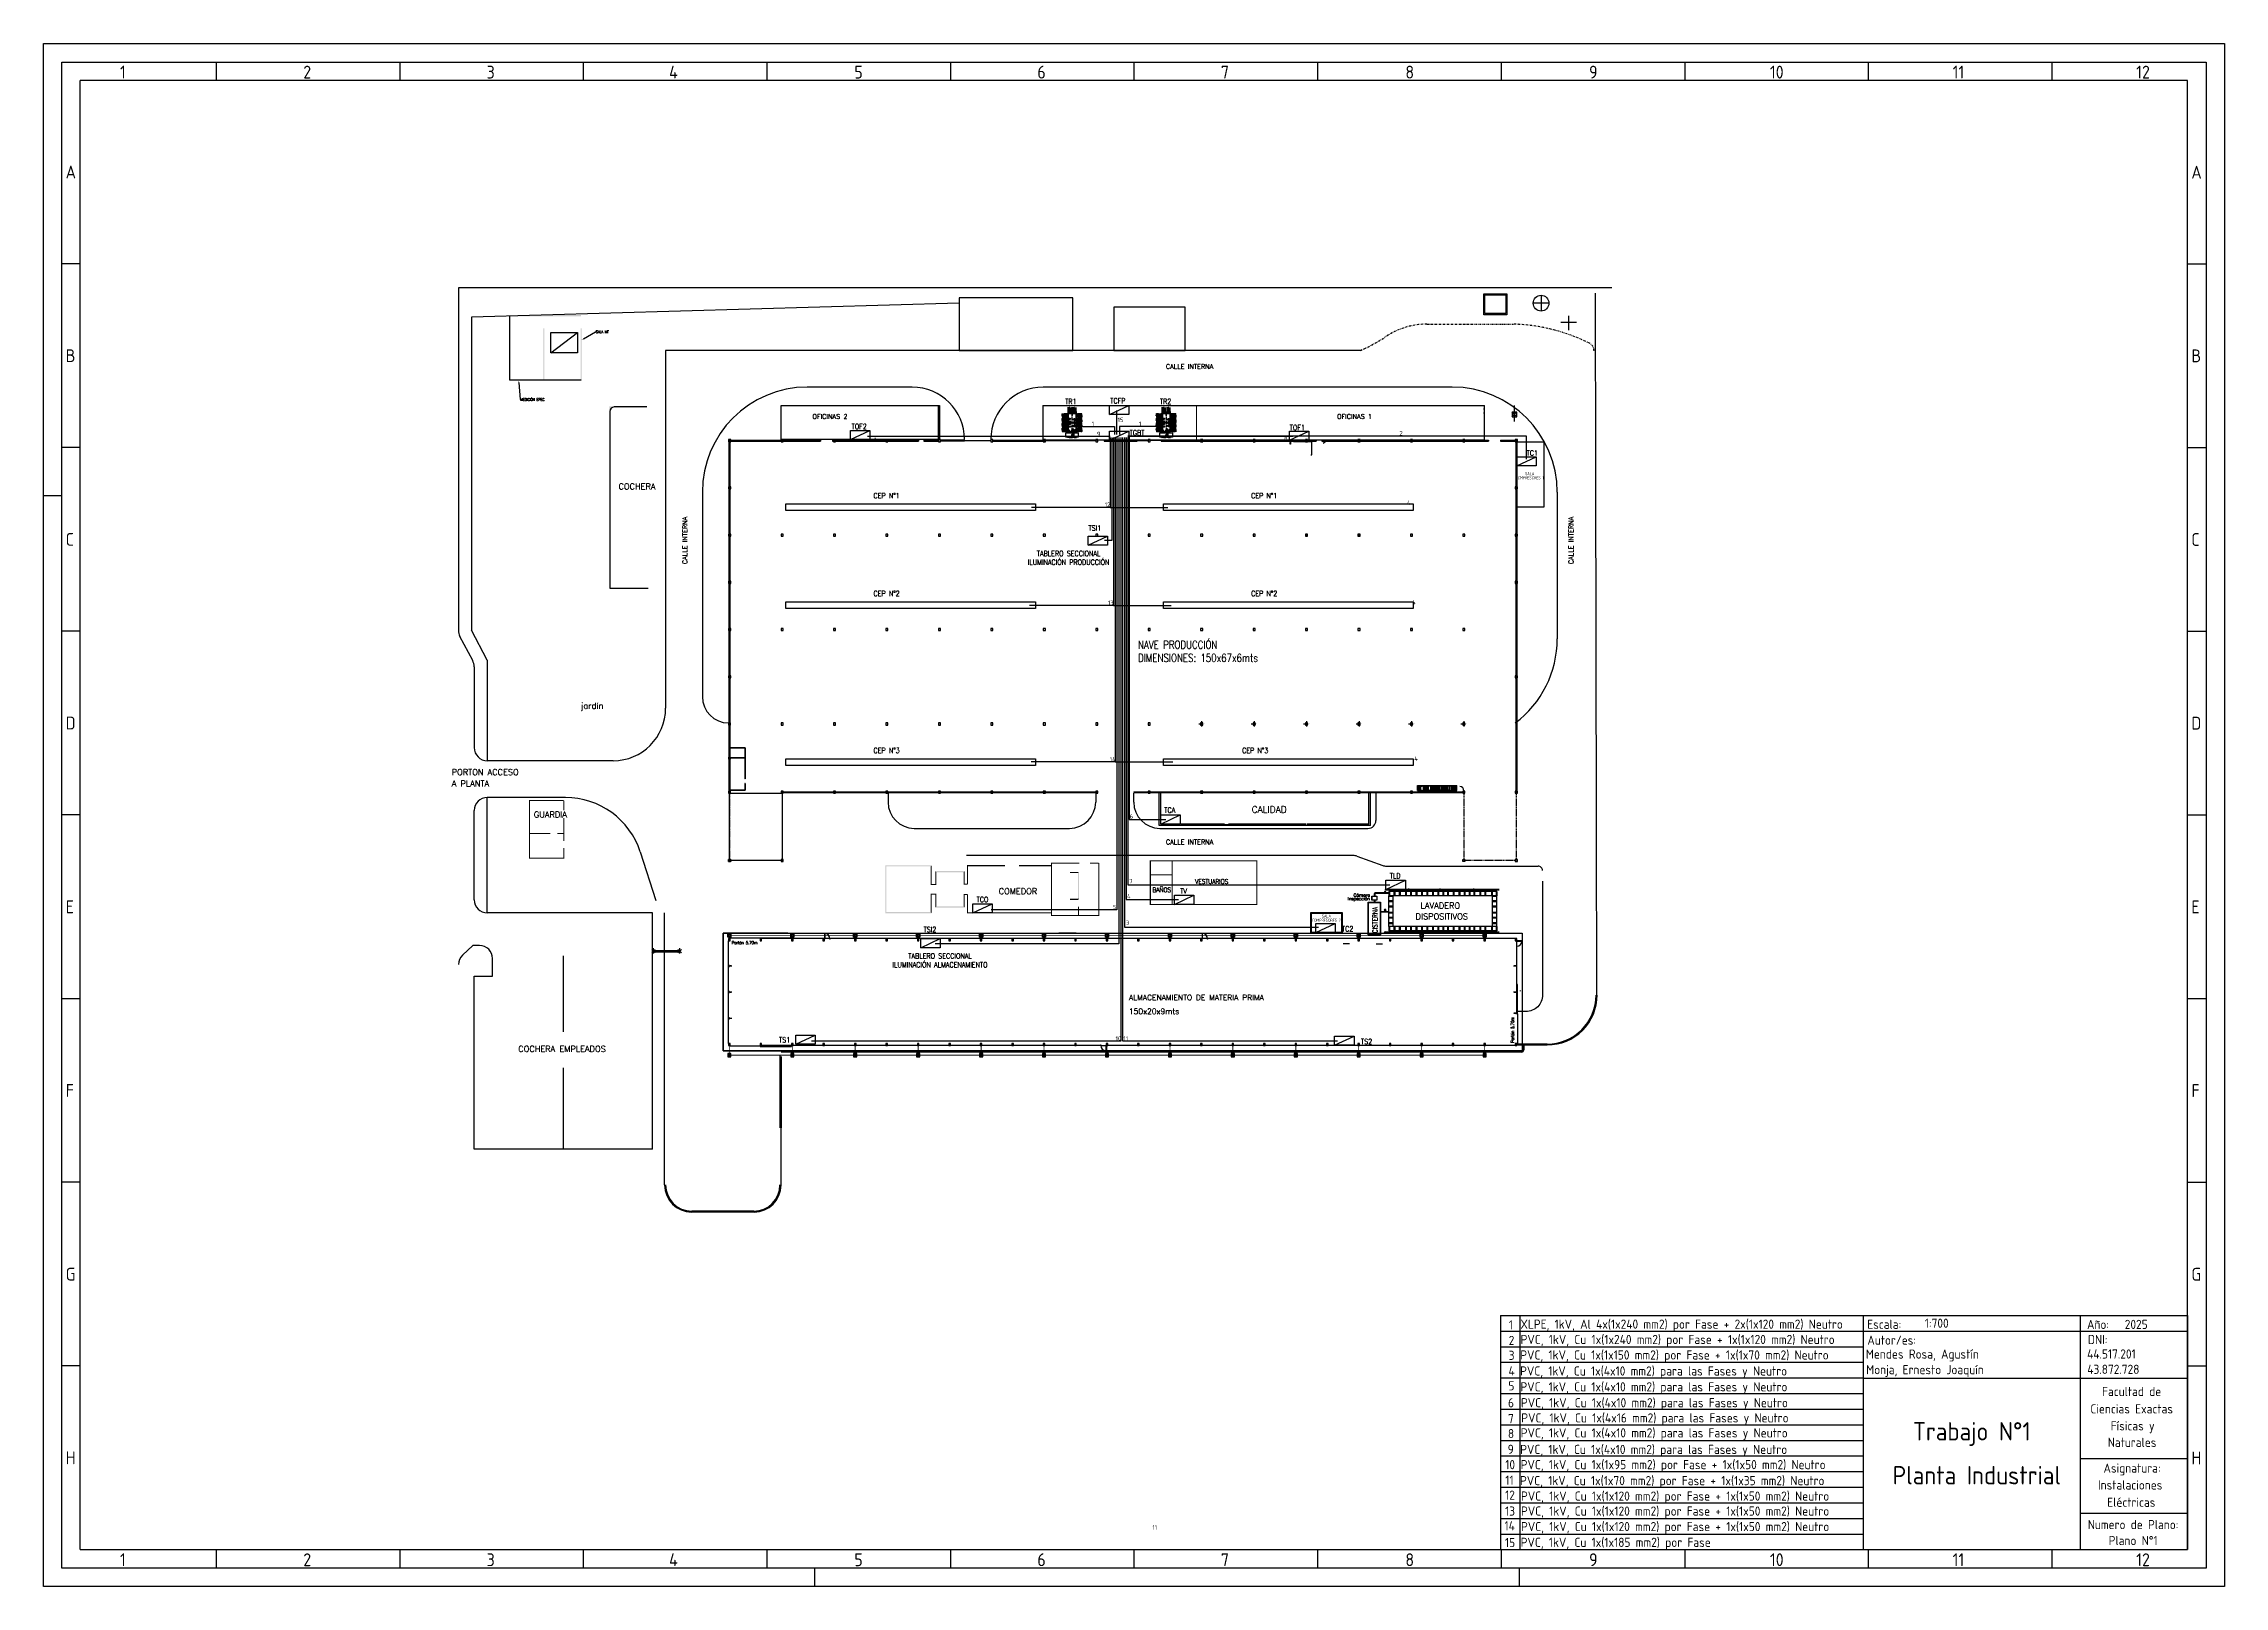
# Model space of a CAD drawing. Extents: x 522424 to 523018, y 277589 to 278009.
import ezdxf
from ezdxf import colors
from ezdxf.entities.mleader import LeaderData, LeaderLine
from ezdxf.enums import TextEntityAlignment as Align
from ezdxf.math import Vec2, Vec3

# ---------------------------------------------------------------- set-up
doc = ezdxf.new("R2010")
doc.units = 0
for name, pattern in [('CENTER', [2, 1.25, -0.25, 0.25, -0.25]), ('DASHDOT', [1, 0.5, -0.25, 0, -0.25]), ('HIDDEN', [0.375, 0.25, -0.125])]:
    doc.linetypes.add(name, pattern=pattern)
doc.layers.get('0').update_dxf_attribs({"linetype": 'CONTINUOUS'})
for name, color, linetype in [('0-IE-BLINDOS', 5, 'CONTINUOUS'), ('025', 1, 'CONTINUOUS'), ('035', 5, 'CONTINUOUS'), ('05', 6, 'CONTINUOUS'), ('07', 7, 'CONTINUOUS'), ('A-MUROS', 10, 'CONTINUOUS'), ('ALAMBRE', 1, 'CONTINUOUS'), ('ELECTRICIDAD', 6, 'CONTINUOUS'), ('MAQUINAS', 1, 'CONTINUOUS'), ('TEXTO', 3, 'CONTINUOUS')]:
    doc.layers.add(name, color=color, linetype=linetype)
doc.styles.add('ESTILONOR', font='romand.shx')
doc.styles.add('ISO Proportional', font='isocp.shx')
doc.styles.add('MM-COTAS 200', font='romans.shx', dxfattribs={"width": 0.8, "height": 500})
doc.styles.add('MM-TITULO 200', font='romans.shx', dxfattribs={"width": 0.8, "height": 1000})
doc.styles.add('SIMPLEX', font='simplex')
doc.styles.get("Standard").update_dxf_attribs({"font": 'ISOCP'})

msp = doc.modelspace()

# ---------------------------------------------------------------- texts
at = {"layer": 'A-MUROS', "linetype": 'Continuous', "style": 'SIMPLEX'}
for s, height, p in [('Inspección', 0.869, (522779.66, 277775.65)), ('Cámara ', 0.869, (522781.26, 277776.62)), ('COCHERA EMPLEADOS', 1.6308, (522553.75, 277734.37))]:
    msp.add_text(s, height=height, dxfattribs=at).set_placement(p)
at = {"layer": 'A-MUROS', "linetype": 'Continuous', "style": 'SIMPLEX', "width": 0.7}
msp.add_text('Portón 5.70m', height=0.8685, dxfattribs=at).set_placement((522611.92, 277763.7))
msp.add_text('Portón 5.70m', height=0.8685, rotation=90, dxfattribs=at).set_placement((522824.99, 277736.85))
at = {"layer": 'TEXTO', "color": 1, "linetype": 'Continuous', "style": 'SIMPLEX'}
for s, height, p in [('CALLE INTERNA', 1.2857, (522730.15, 277920.98)), ('OFICINAS 2', 1.286, (522633.87, 277907.37)), ('OFICINAS 1', 1.286, (522776.77, 277907.37)), ('CALIDAD', 1.8, (522753.5, 277800.39)), ('CALLE INTERNA', 1.2857, (522730.15, 277791.52))]:
    msp.add_text(s, height=height, dxfattribs=at).set_placement(p, align=Align.MIDDLE_LEFT)
at = {"layer": 'TEXTO', "color": 3, "linetype": 'ByBlock', "style": 'ISO Proportional'}
for s, height, p in [('1', 1.18, (522709.95, 277904.8)), ('9', 1.18, (522711.36, 277902.03)), ('15', 1.178, (522716.99, 277905.85)), ('1', 1.18, (522722.79, 277904.78)), ('8', 1.18, (522762.31, 277900.87)), ('7', 1.18, (522720.15, 277780.27)), ('5', 1.18, (522715.66, 277773.23)), ('3', 1.18, (522719.25, 277768.94)), ('10', 1.178, (522716.44, 277737.45))]:
    msp.add_text(s, height=height, dxfattribs=at).set_placement(p)
at = {"layer": 'TEXTO', "color": 30, "linetype": 'ByBlock', "true_color": 0xf26722, "style": 'ISO Proportional'}
for s, p in [('2', (522793.76, 277902.22)), ('4', (522795.82, 277883.27)), ('4', (522797.25, 277856.25)), ('4', (522797.8, 277813.64))]:
    msp.add_text(s, height=1.18, dxfattribs=at).set_placement(p)
at = {"layer": 'TEXTO', "width": 0.8}
for s, height, p in [('COMPRESORES 1', 0.8571, (522829.25, 277890.26)), ('SALA', 0.857, (522829.25, 277891.38)), ('COMPRESORES 2', 0.8571, (522773.86, 277769.79)), ('SALA', 0.857, (522773.86, 277770.9))]:
    msp.add_text(s, height=height, dxfattribs=at).set_placement(p, align=Align.CENTER)
at = {"layer": 'TEXTO', "color": 1, "linetype": 'Continuous', "style": 'SIMPLEX'}
for s, height, p in [('COCHERA', 1.631, (522581.06, 277887.5)), ('jardín', 1.631, (522570.77, 277827.82)), ('A PLANTA', 1.631, (522535.61, 277806.6)), ('PORTON ACCESO', 1.6308, (522535.61, 277809.73)), ('GUARDIA', 1.631, (522557.99, 277798.17)), ('LAVADERO', 1.631, (522799.5, 277773.38)), ('DISPOSITIVOS', 1.6308, (522798.16, 277770.44))]:
    msp.add_text(s, height=height, dxfattribs=at).set_placement(p)
for p in [(522599.12, 277867.17), (522840.48, 277867.17)]:
    msp.add_text('CALLE INTERNA', height=1.2857, rotation=90, dxfattribs=at).set_placement(p, align=Align.MIDDLE_LEFT)
at = {"layer": 'TEXTO', "color": 31, "linetype": 'ByBlock', "true_color": 0xfecc66, "style": 'ISO Proportional'}
msp.add_text('12', height=1.178, dxfattribs=at).set_placement((522713.47, 277882.79))
at = {"layer": 'TEXTO', "color": 30, "linetype": 'ByBlock', "true_color": 0xf8991e, "style": 'ISO Proportional'}
for s, p in [('13', (522714.33, 277856.06)), ('14', (522714.85, 277813.44))]:
    msp.add_text(s, height=1.178, dxfattribs=at).set_placement(p)
at = {"layer": 'TEXTO', "color": 6, "linetype": 'ByBlock', "style": 'ISO Proportional'}
msp.add_text('6', height=1.18, dxfattribs=at).set_placement((522720.26, 277797.88))
at = {"layer": 'TEXTO', "linetype": 'Continuous', "style": 'SIMPLEX'}
msp.add_text('COMEDOR', height=1.631, dxfattribs=at).set_placement((522684.6, 277777.3))
at = {"layer": 'TEXTO', "linetype": 'Continuous', "style": 'SIMPLEX', "width": 0.8}
for s, p in [('BAÑOS', (522726.5, 277778.49)), ('VESTUARIOS', (522738.11, 277780.77))]:
    msp.add_text(s, height=1.286, dxfattribs=at).set_placement(p, align=Align.MIDDLE_LEFT)
at = {"layer": 'TEXTO', "color": 11, "linetype": 'ByBlock', "true_color": 0xf27172, "style": 'ISO Proportional'}
msp.add_text('4', height=1.18, dxfattribs=at).set_placement((522719.56, 277776.18))
at = {"layer": 'TEXTO', "color": 1, "linetype": 'Continuous', "style": 'SIMPLEX', "width": 0.88}
msp.add_text('CISTERNA', height=1.305, rotation=90, dxfattribs=at).set_placement((522787.75, 277766.71))
at = {"layer": 'TEXTO', "style": 'ESTILONOR'}
for s, p in [('ALMACENAMIENTO DE MATERIA PRIMA', (522720.06, 277748.44)), ('150x20x9mts', (522720.06, 277744.68))]:
    msp.add_text(s, height=1.5, dxfattribs=at).set_placement(p)
at = {"layer": 'TEXTO', "color": 152, "linetype": 'ByBlock', "true_color": 0x2776bb, "style": 'ISO Proportional'}
for p in [(522718.55, 277737.43), (522726.44, 277604.34)]:
    msp.add_text('11', height=1.178, dxfattribs=at).set_placement(p)
at = {"layer": 'TEXTO', "attachment_point": 1, "style": 'MM-TITULO 200'}
for s, width, insert, char_height in [('\\pxqc;TR1', 8.5714, (522699.98, 277912.19), 1.429), ('\\pxqc;TCFP', 8.5714, (522712.76, 277912.35), 1.429), ('\\pxqc;TR2', 8.5714, (522725.78, 277912.19), 1.429), ('\\pxqc;TOF2', 8.5714, (522642.31, 277905.37), 1.429), ('\\pxqc;TGBT', 8.5714, (522718, 277903.66), 1.429), ('\\pxqc;TOF1', 8.5714, (522761.65, 277905.06), 1.429), ('\\pxqc;TC1', 8.5714, (522825.64, 277898.13), 1.429), ('\\pxqc;CEP N°1', 8.5714, (522649.78, 277886.52), 1.4286), ('\\pxqc;CEP N°1', 8.5714, (522752.64, 277886.52), 1.4286), ('\\pxqc;TSI1', 8.5714, (522706.5, 277877.72), 1.429), ('\\pxqc;TABLERO SECCIONAL ILUMINACIÓN PRODUCCIÓN', 23.0183, (522692.12, 277870.77), 1.4286), ('\\pxqc;CEP N°2', 8.5714, (522649.78, 277859.89), 1.4286), ('\\pxqc;CEP N°2', 8.5714, (522752.64, 277859.89), 1.4286), ('NAVE PRODUCCIÓN\\PDIMENSIONES: 150x67x6mts', 44.1322, (522722.57, 277846.29), 2.1429), ('\\pxqc;CEP N°3', 8.5714, (522649.78, 277817.17), 1.4286), ('\\pxqc;CEP N%%D3', 8.5714, (522750.18, 277817.17), 1.4286), ('\\pxqc;TCA', 8.5714, (522726.9, 277800.92), 1.429), ('\\pxqc;TV', 8.5714, (522730.69, 277778.89), 1.429), ('\\pxqc;TLD', 8.5714, (522788.31, 277783), 1.429), ('\\pxqc;TCO', 8.5714, (522675.9, 277776.57), 1.429), ('\\pxqc;TSI2', 8.5714, (522661.57, 277768.4), 1.429), ('\\pxqc;TC2', 8.5714, (522775.36, 277768.6), 1.429), ('\\pxqc;TABLERO SECCIONAL ILUMINACIÓN ALMACENAMIENTO', 26.3456, (522655.45, 277761.2), 1.4286), ('\\pxqc;TS1', 8.5714, (522622, 277738.35), 1.429), ('\\pxqc;TS2', 8.5714, (522780.51, 277737.89), 1.429)]:
    msp.add_mtext_dynamic_manual_height_columns(s, width=width, gutter_width=7.14, heights=[0], dxfattribs=dict(at, insert=insert, char_height=char_height))

# ---------------------------------------------------------------- blocks, each defined once
blk = doc.blocks.new('DIN_border_a2')
at = {"layer": '035'}
for p, q in [((10, 10), (10, 410)), ((584, 410), (10, 410)), ((47, 415), (47, 410)), ((97, 415), (97, 410)), ((147, 415), (147, 410)), ((197, 415), (197, 410)), ((247, 415), (247, 410)), ((297, 415), (297, 410)), ((347, 415), (347, 410)), ((397, 415), (397, 410)), ((447, 415), (447, 410)), ((497, 415), (497, 410)), ((547, 415), (547, 410)), ((584, 10), (584, 410)), ((9.98, 360.04), (5, 360.04)), ((588.98, 360), (584, 360)), ((9.98, 310.04), (5, 310.04)), ((588.98, 310), (584, 310)), ((0, 297), (5, 297)), ((9.98, 260.04), (5, 260.04)), ((588.98, 260), (584, 260)), ((9.98, 210.04), (5, 210.04)), ((588.98, 210), (584, 210)), ((10, 160), (5.02, 160)), ((589, 159.96), (584.02, 159.96)), ((10, 110), (5.02, 110)), ((589, 109.96), (584.02, 109.96)), ((10, 60), (5.02, 60)), ((589, 59.96), (584.02, 59.96)), ((10, 10), (584, 10)), ((47, 10), (47, 5)), ((97, 10), (97, 5)), ((147, 10), (147, 5)), ((197, 10), (197, 5)), ((247, 10), (247, 5)), ((297, 10), (297, 5)), ((347, 10), (347, 5)), ((397, 10), (397, 5)), ((447, 10), (447, 5)), ((497, 10), (497, 5)), ((547, 10), (547, 5)), ((210, 5), (210, 0)), ((402, 0), (402, 5))]:
    blk.add_line(p, q, dxfattribs=at)
blk.add_lwpolyline([(0, 420), (594, 420), (594, 0), (0, 0)], close=True, dxfattribs=at)
at = {"layer": '07'}
blk.add_lwpolyline([(5, 415), (589, 415), (589, 5), (5, 5)], close=True, dxfattribs=at)
at = {"layer": '035', "style": 'ISO Proportional'}
for s, p in [('1', (20.81, 410.5)), ('2', (70.73, 410.5)), ('3', (120.68, 410.5)), ('4', (170.38, 410.5)), ('5', (220.84, 410.5)), ('6', (270.69, 410.5)), ('7', (320.67, 410.5)), ('8', (370.92, 410.5)), ('9', (420.96, 410.5)), ('10', (470.22, 410.5)), ('11', (519.99, 410.5)), ('12', (569.99, 410.5)), ('A', (6, 383.29)), ('A', (585, 383.25)), ('B', (6, 333.29)), ('B', (585, 333.25)), ('C', (6, 283.29)), ('C', (585, 283.25)), ('D', (6, 233.29)), ('D', (585, 233.25)), ('E', (6.02, 183.25)), ('E', (585.02, 183.22)), ('F', (6.02, 133.25)), ('F', (585.02, 133.22)), ('G', (6.02, 83.25)), ('G', (585.02, 83.22)), ('H', (6.02, 33.25)), ('H', (585.02, 33.22)), ('1', (20.81, 5.5)), ('2', (70.73, 5.5)), ('3', (120.68, 5.5)), ('4', (170.38, 5.5)), ('5', (220.84, 5.5)), ('6', (270.69, 5.5)), ('7', (320.67, 5.5)), ('8', (370.92, 5.5)), ('9', (420.96, 5.5)), ('10', (470.22, 5.5)), ('11', (519.99, 5.5)), ('12', (569.99, 5.5))]:
    blk.add_text(s, height=3.5, dxfattribs=at).set_placement(p)
blk = doc.blocks.new('DIN_tblock_a2')
at = {"layer": '035'}
for p, q in [((-187.22, 55.25), (0, 55.25)), ((-187.22, 51), (-88.4, 51)), ((-187.2, 46.75), (-88.4, 46.75)), ((-187.2, 42.5), (-88.4, 42.5)), ((-187.2, 38.25), (-88.4, 38.25)), ((-187.2, 34), (-88.4, 34)), ((-187.2, 29.75), (-88.4, 29.75)), ((-187.2, 25.5), (-88.4, 25.5)), ((-187.2, 21.25), (-88.4, 21.25)), ((-29.31, 20.59), (0, 20.59)), ((-187.2, 17), (-88.4, 17)), ((-187.2, 12.75), (-88.4, 12.75)), ((-187.2, 8.5), (-88.42, 8.5)), ((-187.2, 4.25), (-88.4, 4.25)), ((-29.29, 5.65), (-0.01, 5.65)), ((-187.2, -0.06), (-88.4, -0.06))]:
    blk.add_line(p, q, dxfattribs=at)
at = {"layer": '07'}
for p, q in [((-187.2, 59.5), (-187.2, -4.25)), ((-187.2, 59.5), (0, 59.5)), ((-181.86, 59.5), (-181.86, -4.29)), ((-88.4, 59.5), (-88.4, -4.25)), ((-29.29, 59.5), (-29.29, -4.25)), ((0, 59.5), (0, -4.25)), ((-88.4, 42.46), (0, 42.46)), ((-187.2, -4.25), (0, -4.25))]:
    blk.add_line(p, q, dxfattribs=at)
at = {"layer": '025', "style": 'ISO Proportional'}
for s, p in [('1', (-184.9, 55.7)), ('2', (-184.93, 51.46)), ('XLPE, 1kV, Al 4x(1x240 mm2) por Fase + 2x(1x120 mm2) Neutro', (-181.73, 55.89)), ('PVC, 1kV, Cu 1x(1x240 mm2) por Fase + 1x(1x120 mm2) Neutro', (-181.69, 51.72)), ('Autor/es:', (-87.24, 51.54)), ('Escala:', (-87.27, 55.86)), ('Año:   2025', (-27.41, 55.82)), ('DNI:', (-27.17, 51.71)), ('3', (-184.93, 47.4)), ('PVC, 1kV, Cu 1x(1x150 mm2) por Fase + 1x(1x70 mm2) Neutro', (-181.78, 47.5)), ('4', (-184.99, 43.16)), ('5', (-185.02, 39.09)), ('PVC, 1kV, Cu 1x(4x10 mm2) para las Fases y Neutro', (-181.83, 43.14)), ('PVC, 1kV, Cu 1x(4x10 mm2) para las Fases y Neutro', (-181.74, 38.83)), ('6', (-185.12, 34.49)), ('PVC, 1kV, Cu 1x(4x10 mm2) para las Fases y Neutro', (-181.6, 34.5)), ('Facultad de', (-23.32, 37.56)), ('7', (-185.12, 30.16)), ('PVC, 1kV, Cu 1x(4x16 mm2) para las Fases y Neutro', (-181.51, 30.37)), ('Ciencias Exactas', (-26.49, 32.83)), ('Físicas y', (-20.98, 28.2)), ('9', (-185.21, 21.82)), ('8', (-185.15, 26.09)), ('PVC, 1kV, Cu 1x(4x10 mm2) para las Fases y Neutro', (-181.8, 21.78)), ('PVC, 1kV, Cu 1x(4x10 mm2) para las Fases y Neutro', (-181.66, 26.29)), ('Naturales', (-21.76, 23.71)), ('10', (-185.87, 17.64)), ('PVC, 1kV, Cu 1x(1x95 mm2) por Fase + 1x(1x50 mm2) Neutro', (-181.67, 17.65)), ('Asignatura:', (-22.92, 16.7)), ('11', (-185.85, 13.4)), ('PVC, 1kV, Cu 1x(1x70 mm2) por Fase + 1x(1x35 mm2) Neutro', (-181.85, 13.29)), ('Instalaciones', (-24.42, 12.1)), ('12', (-185.92, 9.33)), ('13', (-185.92, 5)), ('PVC, 1kV, Cu 1x(1x120 mm2) por Fase + 1x(1x50 mm2) Neutro', (-181.59, 9.08)), ('PVC, 1kV, Cu 1x(1x120 mm2) por Fase + 1x(1x50 mm2) Neutro', (-181.59, 5)), ('Eléctricas', (-21.9, 7.4)), ('14', (-186.07, 1.01)), ('PVC, 1kV, Cu 1x(1x120 mm2) por Fase + 1x(1x50 mm2) Neutro', (-181.58, 0.78)), ('Numero de Plano:', (-27.2, 1.33)), ('15', (-185.95, -3.57)), ('PVC, 1kV, Cu 1x(1x185 mm2) por Fase', (-181.67, -3.51)), ('Plano N°1', (-21.52, -3.02))]:
    blk.add_text(s, height=2.5, dxfattribs=at).set_placement(p)
at = {"layer": '05', "style": 'ISO Proportional'}
for tag, p in [('NUMERODELTP', (-59.74, 25.74)), ('NOMBREDELTP', (-59.99, 12.16))]:
    blk.add_attdef(tag, text='', height=5, dxfattribs=at).set_placement(p, align=Align.MIDDLE)
blk = doc.blocks.new('COL')
at = {"linetype": 'Continuous'}
for p, q in [((200, 200), (-200, 200)), ((-200, 200), (-200, -200)), ((200, -200), (200, 200)), ((-200, -200), (200, -200))]:
    blk.add_line(p, q, dxfattribs=at)
blk = doc.blocks.new('COL-METALICA')
for points in [[(0, -0.09), (0.008, -0.09), (0.008, 0.09), (0, 0.09)], [(0.292, 0.003), (0.292, -0.003), (0.008, -0.003), (0.008, 0.003)], [(0.3, -0.09), (0.292, -0.09), (0.292, 0.09), (0.3, 0.09)]]:
    blk.add_lwpolyline(points, close=True)
blk = doc.blocks.new('pta-escape')
for p, q in [((1.03, 0.01), (0.07, 0.01)), ((1.06, -0.13), (1.06, 0))]:
    blk.add_line(p, q)
for points in [[(0, -0.13), (0, -0.14), (0.03, -0.14), (0.03, -0.04), (0.04, -0.04), (0.04, -0.03), (0.03, -0.03), (0.03, 0.01), (0, 0.01), (0, 0)], [(1.06, -0.13), (1.06, -0.14), (1.03, -0.14), (1.03, -0.04), (1.02, -0.04), (1.02, -0.03), (1.03, -0.03), (1.03, 0.01), (1.06, 0.01), (1.06, 0)]]:
    blk.add_lwpolyline(points)
blk.add_lwpolyline([(0.03, -0.03), (0.07, -0.03), (0.07, 0.97), (0.03, 0.97)], close=True)
blk.add_arc((0.03, -0.03), 1, 0, 87.7094)
blk = doc.blocks.new('trafo 2500 vista superior')
for p, q in [((2, 1307), (-18, 1307)), ((-18, 1247), (-18, 1307)), ((2, 1247), (-18, 1247)), ((-18, 794), (-18, 854)), ((2, 854), (-18, 854)), ((2, 794), (-18, 794)), ((2, 1277), (2, 1437)), ((2, 1277), (2, 1117)), ((2, 824), (2, 984)), ((2, 824), (2, 664)), ((12, 1447), (22, 1447)), ((12, 1107), (22, 1107)), ((12, 994), (22, 994)), ((12, 654), (22, 654)), ((17, 1277), (17, 1477)), ((17, 1277), (17, 1077)), ((17, 824), (17, 1024)), ((17, 823), (17, 624)), ((32, 1437), (32, 1277)), ((42, 1307), (32, 1307)), ((32, 1117), (32, 1277)), ((42, 1247), (32, 1247)), ((32, 984), (32, 824)), ((42, 854), (32, 854)), ((32, 664), (32, 824)), ((42, 794), (32, 794)), ((42, 1650), (442, 1650)), ((42, 450), (42, 1650)), ((442, 450), (42, 450)), ((105, 975), (182, 975)), ((182, 875), (105, 875)), ((303, 1050), (177, 1050)), ((305, 1050), (179, 1050)), ((214, 975), (750, 975)), ((750, 875), (214, 875)), ((242, 987), (242, 1113)), ((442, 1650), (442, 975)), ((442, 1447), (442, 1447)), ((442, 1373), (727, 1373)), ((727, 1330), (442, 1330)), ((442, 1107), (442, 1107)), ((442, 994), (442, 994)), ((442, 875), (442, 450)), ((727, 770), (442, 770)), ((442, 727), (727, 727)), ((442, 654), (442, 654)), ((452, 1437), (452, 1373)), ((452, 1330), (452, 1277)), ((482, 1307), (452, 1307)), ((452, 1117), (452, 1277)), ((482, 1247), (452, 1247)), ((452, 984), (452, 975)), ((452, 875), (452, 824)), ((482, 854), (452, 854)), ((452, 770), (452, 824)), ((482, 794), (452, 794)), ((452, 664), (452, 727)), ((482, 1373), (482, 1437)), ((482, 1277), (482, 1330)), ((482, 1277), (482, 1117)), ((482, 975), (482, 984)), ((482, 824), (482, 875)), ((482, 824), (482, 770)), ((482, 727), (482, 664)), ((492, 1447), (502, 1447)), ((492, 1107), (502, 1107)), ((492, 994), (502, 994)), ((492, 654), (502, 654)), ((497, 1373), (497, 1477)), ((497, 1277), (497, 1330)), ((497, 1277), (497, 1077)), ((497, 975), (497, 1024)), ((497, 824), (497, 875)), ((497, 823), (497, 770)), ((497, 727), (497, 624)), ((512, 1437), (512, 1373)), ((512, 1330), (512, 1277)), ((572, 1307), (512, 1307)), ((512, 1117), (512, 1277)), ((572, 1247), (512, 1247)), ((512, 984), (512, 975)), ((512, 875), (512, 824)), ((572, 854), (512, 854)), ((512, 770), (512, 824)), ((572, 794), (512, 794)), ((512, 664), (512, 727)), ((742, 1965), (542, 1965)), ((742, 1905), (542, 1905)), ((742, 1845), (542, 1845)), ((742, 1785), (542, 1785)), ((742, 1725), (542, 1725)), ((742, 1665), (542, 1665)), ((742, 1605), (542, 1605)), ((742, 1545), (542, 1545)), ((742, 1485), (542, 1485)), ((742, 615), (542, 615)), ((742, 555), (542, 555)), ((742, 495), (542, 495)), ((742, 435), (542, 435)), ((742, 375), (542, 375)), ((742, 315), (542, 315)), ((742, 255), (542, 255)), ((742, 195), (542, 195)), ((742, 135), (542, 135)), ((572, 1970), (572, 1960)), ((572, 1910), (572, 1900)), ((572, 1850), (572, 1840)), ((572, 1790), (572, 1780)), ((572, 1730), (572, 1720)), ((572, 1670), (572, 1660)), ((572, 1610), (572, 1600)), ((572, 1550), (572, 1540)), ((572, 1490), (572, 1480)), ((2272, 1410), (572, 1410)), ((572, 1373), (572, 1410)), ((572, 975), (572, 1330)), ((572, 770), (572, 875)), ((572, 690), (572, 727)), ((2272, 690), (572, 690)), ((572, 610), (572, 620)), ((572, 550), (572, 560)), ((572, 490), (572, 500)), ((572, 430), (572, 440)), ((572, 370), (572, 380)), ((572, 310), (572, 320)), ((572, 250), (572, 260)), ((572, 190), (572, 200)), ((572, 130), (572, 140)), ((742, 1980), (582, 1980)), ((582, 1950), (742, 1950)), ((742, 1920), (582, 1920)), ((582, 1890), (742, 1890)), ((742, 1860), (582, 1860)), ((582, 1830), (742, 1830)), ((742, 1800), (582, 1800)), ((582, 1770), (742, 1770)), ((742, 1740), (582, 1740)), ((582, 1710), (742, 1710)), ((742, 1680), (582, 1680)), ((582, 1650), (742, 1650)), ((742, 1620), (582, 1620)), ((582, 1590), (742, 1590)), ((742, 1560), (582, 1560)), ((582, 1530), (742, 1530)), ((742, 1500), (582, 1500)), ((582, 1470), (742, 1470)), ((582, 630), (742, 630)), ((742, 600), (582, 600)), ((582, 570), (742, 570)), ((742, 540), (582, 540)), ((582, 510), (742, 510)), ((742, 480), (582, 480)), ((582, 450), (742, 450)), ((742, 420), (582, 420)), ((582, 390), (742, 390)), ((742, 360), (582, 360)), ((582, 330), (742, 330)), ((742, 300), (582, 300)), ((582, 270), (742, 270)), ((742, 240), (582, 240)), ((582, 210), (742, 210)), ((742, 180), (582, 180)), ((582, 150), (742, 150)), ((742, 120), (582, 120)), ((603, 1071), (727, 1071)), ((603, 1050), (603, 1071)), ((603, 1050), (603, 1029)), ((603, 1029), (727, 1029)), ((712, 1980), (712, 2000)), ((712, 2000), (772, 2000)), ((712, 1920), (712, 1950)), ((712, 1860), (712, 1890)), ((712, 1800), (712, 1830)), ((712, 1740), (712, 1770)), ((712, 1680), (712, 1710)), ((712, 1620), (712, 1650)), ((712, 1560), (712, 1590)), ((712, 1500), (712, 1530)), ((712, 1410), (712, 1470)), ((712, 690), (712, 630)), ((712, 600), (712, 570)), ((712, 540), (712, 510)), ((712, 480), (712, 450)), ((712, 420), (712, 390)), ((712, 360), (712, 330)), ((712, 300), (712, 270)), ((712, 240), (712, 210)), ((712, 180), (712, 150)), ((712, 120), (712, 100)), ((712, 100), (772, 100)), ((727, 1373), (727, 1330)), ((727, 1071), (727, 1050)), ((727, 1029), (727, 1050)), ((727, 727), (727, 770)), ((742, 1980), (902, 1980)), ((742, 1965), (942, 1965)), ((902, 1950), (742, 1950)), ((742, 1920), (902, 1920)), ((742, 1905), (942, 1905)), ((902, 1890), (742, 1890)), ((742, 1860), (902, 1860)), ((742, 1845), (942, 1845)), ((902, 1830), (742, 1830)), ((742, 1800), (902, 1800)), ((742, 1785), (942, 1785)), ((902, 1770), (742, 1770)), ((742, 1740), (902, 1740)), ((742, 1725), (942, 1725)), ((902, 1710), (742, 1710)), ((742, 1680), (902, 1680)), ((742, 1665), (942, 1665)), ((902, 1650), (742, 1650)), ((742, 1620), (902, 1620)), ((742, 1605), (942, 1605)), ((902, 1590), (742, 1590)), ((742, 1560), (902, 1560)), ((742, 1545), (942, 1545)), ((902, 1530), (742, 1530)), ((742, 1500), (902, 1500)), ((742, 1485), (942, 1485)), ((902, 1470), (742, 1470)), ((902, 630), (742, 630)), ((742, 615), (942, 615)), ((742, 600), (902, 600)), ((902, 570), (742, 570)), ((742, 555), (942, 555)), ((742, 540), (902, 540)), ((902, 510), (742, 510)), ((742, 495), (942, 495)), ((742, 480), (902, 480)), ((902, 450), (742, 450)), ((742, 435), (942, 435)), ((742, 420), (902, 420)), ((902, 390), (742, 390)), ((742, 375), (942, 375)), ((742, 360), (902, 360)), ((902, 330), (742, 330)), ((742, 315), (942, 315)), ((742, 300), (902, 300)), ((902, 270), (742, 270)), ((742, 255), (942, 255)), ((742, 240), (902, 240)), ((902, 210), (742, 210)), ((742, 195), (942, 195)), ((742, 180), (902, 180)), ((902, 150), (742, 150)), ((742, 135), (942, 135)), ((742, 120), (902, 120)), ((772, 1980), (772, 2000)), ((772, 1920), (772, 1950)), ((772, 1860), (772, 1890)), ((772, 1800), (772, 1830)), ((772, 1740), (772, 1770)), ((772, 1680), (772, 1710)), ((772, 1620), (772, 1650)), ((772, 1560), (772, 1590)), ((772, 1500), (772, 1530)), ((772, 1410), (772, 1470)), ((772, 690), (772, 630)), ((772, 600), (772, 570)), ((772, 540), (772, 510)), ((772, 480), (772, 450)), ((772, 420), (772, 390)), ((772, 360), (772, 330)), ((772, 300), (772, 270)), ((772, 240), (772, 210)), ((772, 180), (772, 150)), ((772, 120), (772, 100)), ((912, 1970), (912, 1960)), ((912, 1910), (912, 1900)), ((912, 1850), (912, 1840)), ((912, 1790), (912, 1780)), ((912, 1730), (912, 1720)), ((912, 1670), (912, 1660)), ((912, 1610), (912, 1600)), ((912, 1550), (912, 1540)), ((912, 1490), (912, 1480)), ((912, 610), (912, 620)), ((912, 550), (912, 560)), ((912, 490), (912, 500)), ((912, 430), (912, 440)), ((912, 370), (912, 380)), ((912, 310), (912, 320)), ((912, 250), (912, 260)), ((912, 190), (912, 200)), ((912, 130), (912, 140)), ((1135, 1260), (953, 1260)), ((1122, 800), (979, 800)), ((1195, 1965), (995, 1965)), ((1195, 1905), (995, 1905)), ((1195, 1845), (995, 1845)), ((1195, 1785), (995, 1785)), ((1195, 1725), (995, 1725)), ((1195, 1665), (995, 1665)), ((1195, 1605), (995, 1605)), ((1195, 1545), (995, 1545)), ((1195, 1485), (995, 1485)), ((1195, 615), (995, 615)), ((1195, 555), (995, 555)), ((1195, 495), (995, 495)), ((1195, 435), (995, 435)), ((1195, 375), (995, 375)), ((1195, 315), (995, 315)), ((1195, 255), (995, 255)), ((1195, 195), (995, 195)), ((1195, 135), (995, 135)), ((1025, 1970), (1025, 1960)), ((1025, 1910), (1025, 1900)), ((1025, 1850), (1025, 1840)), ((1025, 1790), (1025, 1780)), ((1025, 1730), (1025, 1720)), ((1025, 1670), (1025, 1660)), ((1025, 1610), (1025, 1600)), ((1025, 1550), (1025, 1540)), ((1025, 1490), (1025, 1480)), ((1025, 610), (1025, 620)), ((1025, 550), (1025, 560)), ((1025, 490), (1025, 500)), ((1025, 430), (1025, 440)), ((1025, 370), (1025, 380)), ((1025, 310), (1025, 320)), ((1025, 250), (1025, 260)), ((1025, 190), (1025, 200)), ((1025, 130), (1025, 140)), ((1195, 1980), (1035, 1980)), ((1035, 1950), (1195, 1950)), ((1195, 1920), (1035, 1920)), ((1035, 1890), (1195, 1890)), ((1195, 1860), (1035, 1860)), ((1035, 1830), (1195, 1830)), ((1195, 1800), (1035, 1800)), ((1035, 1770), (1195, 1770)), ((1195, 1740), (1035, 1740)), ((1035, 1710), (1195, 1710)), ((1195, 1680), (1035, 1680)), ((1035, 1650), (1195, 1650)), ((1195, 1620), (1035, 1620)), ((1035, 1590), (1195, 1590)), ((1195, 1560), (1035, 1560)), ((1035, 1530), (1195, 1530)), ((1195, 1500), (1035, 1500)), ((1035, 1470), (1195, 1470)), ((1035, 630), (1195, 630)), ((1195, 600), (1035, 600)), ((1035, 570), (1195, 570)), ((1195, 540), (1035, 540)), ((1035, 510), (1195, 510)), ((1195, 480), (1035, 480)), ((1035, 450), (1195, 450)), ((1195, 420), (1035, 420)), ((1035, 390), (1195, 390)), ((1195, 360), (1035, 360)), ((1035, 330), (1195, 330)), ((1195, 300), (1035, 300)), ((1035, 270), (1195, 270)), ((1195, 240), (1035, 240)), ((1035, 210), (1195, 210)), ((1195, 180), (1035, 180)), ((1035, 150), (1195, 150)), ((1195, 120), (1035, 120)), ((1047, 1260), (1047, 1345)), ((1138, 1260), (1047, 1260)), ((1047, 1260), (1047, 1174)), ((1114, 800), (1262, 800)), ((1122, 642), (1122, 966)), ((1122, 953), (1122, 800)), ((1165, 2000), (1225, 2000)), ((1165, 1980), (1165, 2000)), ((1165, 1920), (1165, 1950)), ((1165, 1860), (1165, 1890)), ((1165, 1800), (1165, 1830)), ((1165, 1740), (1165, 1770)), ((1165, 1680), (1165, 1710)), ((1165, 1620), (1165, 1650)), ((1165, 1560), (1165, 1590)), ((1165, 1500), (1165, 1530)), ((1165, 1410), (1165, 1470)), ((1165, 690), (1165, 630)), ((1165, 600), (1165, 570)), ((1165, 540), (1165, 510)), ((1165, 480), (1165, 450)), ((1165, 420), (1165, 390)), ((1165, 360), (1165, 330)), ((1165, 300), (1165, 270)), ((1165, 240), (1165, 210)), ((1165, 180), (1165, 150)), ((1165, 120), (1165, 100)), ((1165, 100), (1225, 100)), ((1195, 1980), (1355, 1980)), ((1355, 1950), (1195, 1950)), ((1195, 1920), (1355, 1920)), ((1355, 1890), (1195, 1890)), ((1195, 1860), (1355, 1860)), ((1355, 1830), (1195, 1830)), ((1195, 1800), (1355, 1800)), ((1355, 1770), (1195, 1770)), ((1195, 1740), (1355, 1740)), ((1355, 1710), (1195, 1710)), ((1195, 1680), (1355, 1680)), ((1355, 1650), (1195, 1650)), ((1195, 1620), (1355, 1620)), ((1355, 1590), (1195, 1590)), ((1195, 1560), (1355, 1560)), ((1355, 1530), (1195, 1530)), ((1195, 1500), (1355, 1500)), ((1355, 1470), (1195, 1470)), ((1355, 630), (1195, 630)), ((1195, 600), (1355, 600)), ((1355, 570), (1195, 570)), ((1195, 540), (1355, 540)), ((1355, 510), (1195, 510)), ((1195, 480), (1355, 480)), ((1355, 450), (1195, 450)), ((1195, 420), (1355, 420)), ((1355, 390), (1195, 390)), ((1195, 360), (1355, 360)), ((1355, 330), (1195, 330)), ((1195, 300), (1355, 300)), ((1355, 270), (1195, 270)), ((1195, 240), (1355, 240)), ((1355, 210), (1195, 210)), ((1195, 180), (1355, 180)), ((1355, 150), (1195, 150)), ((1195, 120), (1355, 120)), ((1196, 1965), (1395, 1965)), ((1196, 1905), (1395, 1905)), ((1196, 1845), (1395, 1845)), ((1196, 1785), (1395, 1785)), ((1196, 1725), (1395, 1725)), ((1196, 1665), (1395, 1665)), ((1196, 1605), (1395, 1605)), ((1196, 1545), (1395, 1545)), ((1196, 1485), (1395, 1485)), ((1196, 615), (1395, 615)), ((1196, 555), (1395, 555)), ((1196, 495), (1395, 495)), ((1196, 435), (1395, 435)), ((1196, 375), (1395, 375)), ((1196, 315), (1395, 315)), ((1196, 255), (1395, 255)), ((1196, 195), (1395, 195)), ((1196, 135), (1395, 135)), ((1225, 1980), (1225, 2000)), ((1225, 1920), (1225, 1950)), ((1225, 1860), (1225, 1890)), ((1225, 1800), (1225, 1830)), ((1225, 1740), (1225, 1770)), ((1225, 1680), (1225, 1710)), ((1225, 1620), (1225, 1650)), ((1225, 1560), (1225, 1590)), ((1225, 1500), (1225, 1530)), ((1225, 1410), (1225, 1470)), ((1225, 690), (1225, 630)), ((1225, 600), (1225, 570)), ((1225, 540), (1225, 510)), ((1225, 480), (1225, 450)), ((1225, 420), (1225, 390)), ((1225, 360), (1225, 330)), ((1225, 300), (1225, 270)), ((1225, 240), (1225, 210)), ((1225, 180), (1225, 150)), ((1225, 120), (1225, 100)), ((1410, 1260), (1228, 1260)), ((1422, 800), (1279, 800)), ((1297, 1260), (1297, 1345)), ((1297, 1260), (1297, 1174)), ((1413, 1260), (1322, 1260)), ((1365, 1970), (1365, 1960)), ((1365, 1910), (1365, 1900)), ((1365, 1850), (1365, 1840)), ((1365, 1790), (1365, 1780)), ((1365, 1730), (1365, 1720)), ((1365, 1670), (1365, 1660)), ((1365, 1610), (1365, 1600)), ((1365, 1550), (1365, 1540)), ((1365, 1490), (1365, 1480)), ((1365, 610), (1365, 620)), ((1365, 550), (1365, 560)), ((1365, 490), (1365, 500)), ((1365, 430), (1365, 440)), ((1365, 370), (1365, 380)), ((1365, 310), (1365, 320)), ((1365, 250), (1365, 260)), ((1365, 190), (1365, 200)), ((1365, 130), (1365, 140)), ((1422, 690), (1372, 690)), ((1422, 966), (1422, 1494)), ((1422, 642), (1422, 966)), ((1422, 953), (1422, 800)), ((1422, 800), (1565, 800)), ((1422, 690), (1472, 690)), ((1648, 1965), (1449, 1965)), ((1648, 1905), (1449, 1905)), ((1648, 1845), (1449, 1845)), ((1648, 1785), (1449, 1785)), ((1648, 1725), (1449, 1725)), ((1648, 1665), (1449, 1665)), ((1648, 1605), (1449, 1605)), ((1648, 1545), (1449, 1545)), ((1648, 1485), (1449, 1485)), ((1648, 615), (1449, 615)), ((1648, 555), (1449, 555)), ((1648, 495), (1449, 495)), ((1648, 435), (1449, 435)), ((1648, 375), (1449, 375)), ((1648, 315), (1449, 315)), ((1648, 255), (1449, 255)), ((1648, 195), (1449, 195)), ((1648, 135), (1449, 135)), ((1456, 1260), (1547, 1260)), ((1459, 1260), (1641, 1260)), ((1479, 1970), (1479, 1960)), ((1479, 1910), (1479, 1900)), ((1479, 1850), (1479, 1840)), ((1479, 1790), (1479, 1780)), ((1479, 1730), (1479, 1720)), ((1479, 1670), (1479, 1660)), ((1479, 1610), (1479, 1600)), ((1479, 1550), (1479, 1540)), ((1479, 1490), (1479, 1480)), ((1479, 610), (1479, 620)), ((1479, 550), (1479, 560)), ((1479, 490), (1479, 500)), ((1479, 430), (1479, 440)), ((1479, 370), (1479, 380)), ((1479, 310), (1479, 320)), ((1479, 250), (1479, 260)), ((1479, 190), (1479, 200)), ((1479, 130), (1479, 140)), ((1649, 1980), (1489, 1980)), ((1489, 1950), (1649, 1950)), ((1649, 1920), (1489, 1920)), ((1489, 1890), (1649, 1890)), ((1649, 1860), (1489, 1860)), ((1489, 1830), (1649, 1830)), ((1649, 1800), (1489, 1800)), ((1489, 1770), (1649, 1770)), ((1649, 1740), (1489, 1740)), ((1489, 1710), (1649, 1710)), ((1649, 1680), (1489, 1680)), ((1489, 1650), (1649, 1650)), ((1649, 1620), (1489, 1620)), ((1489, 1590), (1649, 1590)), ((1649, 1560), (1489, 1560)), ((1489, 1530), (1649, 1530)), ((1649, 1500), (1489, 1500)), ((1489, 1470), (1649, 1470)), ((1489, 630), (1649, 630)), ((1649, 600), (1489, 600)), ((1489, 570), (1649, 570)), ((1649, 540), (1489, 540)), ((1489, 510), (1649, 510)), ((1649, 480), (1489, 480)), ((1489, 450), (1649, 450)), ((1649, 420), (1489, 420)), ((1489, 390), (1649, 390)), ((1649, 360), (1489, 360)), ((1489, 330), (1649, 330)), ((1649, 300), (1489, 300)), ((1489, 270), (1649, 270)), ((1649, 240), (1489, 240)), ((1489, 210), (1649, 210)), ((1649, 180), (1489, 180)), ((1489, 150), (1649, 150)), ((1649, 120), (1489, 120)), ((1547, 1260), (1547, 1345)), ((1547, 1260), (1547, 1174)), ((1730, 800), (1582, 800)), ((1619, 1980), (1619, 2000)), ((1619, 2000), (1679, 2000)), ((1619, 1920), (1619, 1950)), ((1619, 1860), (1619, 1890)), ((1619, 1800), (1619, 1830)), ((1619, 1740), (1619, 1770)), ((1619, 1680), (1619, 1710)), ((1619, 1620), (1619, 1650)), ((1619, 1560), (1619, 1590)), ((1619, 1500), (1619, 1530)), ((1619, 1410), (1619, 1470)), ((1619, 690), (1619, 630)), ((1619, 600), (1619, 570)), ((1619, 540), (1619, 510)), ((1619, 480), (1619, 450)), ((1619, 420), (1619, 390)), ((1619, 360), (1619, 330)), ((1619, 300), (1619, 270)), ((1619, 240), (1619, 210)), ((1619, 180), (1619, 150)), ((1619, 120), (1619, 100)), ((1619, 100), (1679, 100)), ((1649, 1980), (1809, 1980)), ((1649, 1965), (1849, 1965)), ((1809, 1950), (1649, 1950)), ((1649, 1920), (1809, 1920)), ((1649, 1905), (1849, 1905)), ((1809, 1890), (1649, 1890)), ((1649, 1860), (1809, 1860)), ((1649, 1845), (1849, 1845)), ((1809, 1830), (1649, 1830)), ((1649, 1800), (1809, 1800)), ((1649, 1785), (1849, 1785)), ((1809, 1770), (1649, 1770)), ((1649, 1740), (1809, 1740)), ((1649, 1725), (1849, 1725)), ((1809, 1710), (1649, 1710)), ((1649, 1680), (1809, 1680)), ((1649, 1665), (1849, 1665)), ((1809, 1650), (1649, 1650)), ((1649, 1620), (1809, 1620)), ((1649, 1605), (1849, 1605)), ((1809, 1590), (1649, 1590)), ((1649, 1560), (1809, 1560)), ((1649, 1545), (1849, 1545)), ((1809, 1530), (1649, 1530)), ((1649, 1500), (1809, 1500)), ((1649, 1485), (1849, 1485)), ((1809, 1470), (1649, 1470)), ((1809, 630), (1649, 630)), ((1649, 615), (1849, 615)), ((1649, 600), (1809, 600)), ((1809, 570), (1649, 570)), ((1649, 555), (1849, 555)), ((1649, 540), (1809, 540)), ((1809, 510), (1649, 510)), ((1649, 495), (1849, 495)), ((1649, 480), (1809, 480)), ((1809, 450), (1649, 450)), ((1649, 435), (1849, 435)), ((1649, 420), (1809, 420)), ((1809, 390), (1649, 390)), ((1649, 375), (1849, 375)), ((1649, 360), (1809, 360)), ((1809, 330), (1649, 330)), ((1649, 315), (1849, 315)), ((1649, 300), (1809, 300)), ((1809, 270), (1649, 270)), ((1649, 255), (1849, 255)), ((1649, 240), (1809, 240)), ((1809, 210), (1649, 210)), ((1649, 195), (1849, 195)), ((1649, 180), (1809, 180)), ((1809, 150), (1649, 150)), ((1649, 135), (1849, 135)), ((1649, 120), (1809, 120)), ((1679, 1980), (1679, 2000)), ((1679, 1920), (1679, 1950)), ((1679, 1860), (1679, 1890)), ((1679, 1800), (1679, 1830)), ((1679, 1740), (1679, 1770)), ((1679, 1680), (1679, 1710)), ((1679, 1620), (1679, 1650)), ((1679, 1560), (1679, 1590)), ((1679, 1500), (1679, 1530)), ((1679, 1410), (1679, 1470)), ((1679, 690), (1679, 630)), ((1679, 600), (1679, 570)), ((1679, 540), (1679, 510)), ((1679, 480), (1679, 450)), ((1679, 420), (1679, 390)), ((1679, 360), (1679, 330)), ((1679, 300), (1679, 270)), ((1679, 240), (1679, 210)), ((1679, 180), (1679, 150)), ((1679, 120), (1679, 100)), ((1706, 1260), (1797, 1260)), ((1709, 1260), (1891, 1260)), ((1722, 642), (1722, 966)), ((1722, 953), (1722, 800)), ((1722, 800), (1865, 800)), ((1797, 1260), (1797, 1345)), ((1797, 1260), (1797, 1174)), ((1819, 1970), (1819, 1960)), ((1819, 1910), (1819, 1900)), ((1819, 1850), (1819, 1840)), ((1819, 1790), (1819, 1780)), ((1819, 1730), (1819, 1720)), ((1819, 1670), (1819, 1660)), ((1819, 1610), (1819, 1600)), ((1819, 1550), (1819, 1540)), ((1819, 1490), (1819, 1480)), ((1819, 610), (1819, 620)), ((1819, 550), (1819, 560)), ((1819, 490), (1819, 500)), ((1819, 430), (1819, 440)), ((1819, 370), (1819, 380)), ((1819, 310), (1819, 320)), ((1819, 250), (1819, 260)), ((1819, 190), (1819, 200)), ((1819, 130), (1819, 140)), ((2102, 1965), (1902, 1965)), ((2102, 1905), (1902, 1905)), ((2102, 1845), (1902, 1845)), ((2102, 1785), (1902, 1785)), ((2102, 1725), (1902, 1725)), ((2102, 1665), (1902, 1665)), ((2102, 1605), (1902, 1605)), ((2102, 1545), (1902, 1545)), ((2102, 1485), (1902, 1485)), ((2102, 615), (1902, 615)), ((2102, 555), (1902, 555)), ((2102, 495), (1902, 495)), ((2102, 435), (1902, 435)), ((2102, 375), (1902, 375)), ((2102, 315), (1902, 315)), ((2102, 255), (1902, 255)), ((2102, 195), (1902, 195)), ((2102, 135), (1902, 135)), ((1932, 1970), (1932, 1960)), ((1932, 1910), (1932, 1900)), ((1932, 1850), (1932, 1840)), ((1932, 1790), (1932, 1780)), ((1932, 1730), (1932, 1720)), ((1932, 1670), (1932, 1660)), ((1932, 1610), (1932, 1600)), ((1932, 1550), (1932, 1540)), ((1932, 1490), (1932, 1480)), ((1932, 610), (1932, 620)), ((1932, 550), (1932, 560)), ((1932, 490), (1932, 500)), ((1932, 430), (1932, 440)), ((1932, 370), (1932, 380)), ((1932, 310), (1932, 320)), ((1932, 250), (1932, 260)), ((1932, 190), (1932, 200)), ((1932, 130), (1932, 140)), ((2102, 1980), (1942, 1980)), ((1942, 1950), (2102, 1950)), ((2102, 1920), (1942, 1920)), ((1942, 1890), (2102, 1890)), ((2102, 1860), (1942, 1860)), ((1942, 1830), (2102, 1830)), ((2102, 1800), (1942, 1800)), ((1942, 1770), (2102, 1770)), ((2102, 1740), (1942, 1740)), ((1942, 1710), (2102, 1710)), ((2102, 1680), (1942, 1680)), ((1942, 1650), (2102, 1650)), ((2102, 1620), (1942, 1620)), ((1942, 1590), (2102, 1590)), ((2102, 1560), (1942, 1560)), ((1942, 1530), (2102, 1530)), ((2102, 1500), (1942, 1500)), ((1942, 1470), (2102, 1470)), ((1942, 630), (2102, 630)), ((2102, 600), (1942, 600)), ((1942, 570), (2102, 570)), ((2102, 540), (1942, 540)), ((1942, 510), (2102, 510)), ((2102, 480), (1942, 480)), ((1942, 450), (2102, 450)), ((2102, 420), (1942, 420)), ((1942, 390), (2102, 390)), ((2102, 360), (1942, 360)), ((1942, 330), (2102, 330)), ((2102, 300), (1942, 300)), ((1942, 270), (2102, 270)), ((2102, 240), (1942, 240)), ((1942, 210), (2102, 210)), ((2102, 180), (1942, 180)), ((1942, 150), (2102, 150)), ((2102, 120), (1942, 120)), ((2072, 2000), (2132, 2000)), ((2072, 1980), (2072, 2000)), ((2072, 1920), (2072, 1950)), ((2072, 1860), (2072, 1890)), ((2072, 1800), (2072, 1830)), ((2072, 1740), (2072, 1770)), ((2072, 1680), (2072, 1710)), ((2072, 1620), (2072, 1650)), ((2072, 1560), (2072, 1590)), ((2072, 1500), (2072, 1530)), ((2072, 1410), (2072, 1470)), ((2072, 690), (2072, 630)), ((2072, 600), (2072, 570)), ((2072, 540), (2072, 510)), ((2072, 480), (2072, 450)), ((2072, 420), (2072, 390)), ((2072, 360), (2072, 330)), ((2072, 300), (2072, 270)), ((2072, 240), (2072, 210)), ((2072, 180), (2072, 150)), ((2072, 120), (2072, 100)), ((2072, 100), (2132, 100)), ((2102, 1980), (2262, 1980)), ((2102, 1965), (2302, 1965)), ((2262, 1950), (2102, 1950)), ((2102, 1920), (2262, 1920)), ((2102, 1905), (2302, 1905)), ((2262, 1890), (2102, 1890)), ((2102, 1860), (2262, 1860)), ((2102, 1845), (2302, 1845)), ((2262, 1830), (2102, 1830)), ((2102, 1800), (2262, 1800)), ((2102, 1785), (2302, 1785)), ((2262, 1770), (2102, 1770)), ((2102, 1740), (2262, 1740)), ((2102, 1725), (2302, 1725)), ((2262, 1710), (2102, 1710)), ((2102, 1680), (2262, 1680)), ((2102, 1665), (2302, 1665)), ((2262, 1650), (2102, 1650)), ((2102, 1620), (2262, 1620)), ((2102, 1605), (2302, 1605)), ((2262, 1590), (2102, 1590)), ((2102, 1560), (2262, 1560)), ((2102, 1545), (2302, 1545)), ((2262, 1530), (2102, 1530)), ((2102, 1500), (2262, 1500)), ((2102, 1485), (2302, 1485)), ((2262, 1470), (2102, 1470)), ((2262, 630), (2102, 630)), ((2102, 615), (2302, 615)), ((2102, 600), (2262, 600)), ((2262, 570), (2102, 570)), ((2102, 555), (2302, 555)), ((2102, 540), (2262, 540)), ((2262, 510), (2102, 510)), ((2102, 495), (2302, 495)), ((2102, 480), (2262, 480)), ((2262, 450), (2102, 450)), ((2102, 435), (2302, 435)), ((2102, 420), (2262, 420)), ((2262, 390), (2102, 390)), ((2102, 375), (2302, 375)), ((2102, 360), (2262, 360)), ((2262, 330), (2102, 330)), ((2102, 315), (2302, 315)), ((2102, 300), (2262, 300)), ((2262, 270), (2102, 270)), ((2102, 255), (2302, 255)), ((2102, 240), (2262, 240)), ((2262, 210), (2102, 210)), ((2102, 195), (2302, 195)), ((2102, 180), (2262, 180)), ((2262, 150), (2102, 150)), ((2102, 135), (2302, 135)), ((2102, 120), (2262, 120)), ((2241, 1071), (2117, 1071)), ((2117, 1071), (2117, 1050)), ((2117, 1029), (2117, 1050)), ((2241, 1029), (2117, 1029)), ((2132, 1980), (2132, 2000)), ((2132, 1920), (2132, 1950)), ((2132, 1860), (2132, 1890)), ((2132, 1800), (2132, 1830)), ((2132, 1740), (2132, 1770)), ((2132, 1680), (2132, 1710)), ((2132, 1620), (2132, 1650)), ((2132, 1560), (2132, 1590)), ((2132, 1500), (2132, 1530)), ((2132, 1410), (2132, 1470)), ((2132, 690), (2132, 630)), ((2132, 600), (2132, 570)), ((2132, 540), (2132, 510)), ((2132, 480), (2132, 450)), ((2132, 420), (2132, 390)), ((2132, 360), (2132, 330)), ((2132, 300), (2132, 270)), ((2132, 240), (2132, 210)), ((2132, 180), (2132, 150)), ((2132, 120), (2132, 100)), ((2241, 1050), (2241, 1071)), ((2241, 1050), (2241, 1029)), ((2272, 1970), (2272, 1960)), ((2272, 1910), (2272, 1900)), ((2272, 1850), (2272, 1840)), ((2272, 1790), (2272, 1780)), ((2272, 1730), (2272, 1720)), ((2272, 1670), (2272, 1660)), ((2272, 1610), (2272, 1600)), ((2272, 1550), (2272, 1540)), ((2272, 1490), (2272, 1480)), ((2272, 1307), (2332, 1307)), ((2272, 1247), (2332, 1247)), ((2272, 854), (2332, 854)), ((2272, 794), (2332, 794)), ((2272, 610), (2272, 620)), ((2272, 550), (2272, 560)), ((2272, 490), (2272, 500)), ((2272, 430), (2272, 440)), ((2272, 370), (2272, 380)), ((2272, 310), (2272, 320)), ((2272, 250), (2272, 260)), ((2272, 190), (2272, 200)), ((2272, 130), (2272, 140)), ((2332, 1437), (2332, 1277)), ((2332, 1117), (2332, 1277)), ((2332, 984), (2332, 824)), ((2332, 664), (2332, 824)), ((2352, 1447), (2342, 1447)), ((2352, 1107), (2342, 1107)), ((2352, 994), (2342, 994)), ((2352, 654), (2342, 654)), ((2347, 1277), (2347, 1477)), ((2347, 1277), (2347, 1077)), ((2347, 824), (2347, 1024)), ((2347, 823), (2347, 624)), ((2362, 1277), (2362, 1437)), ((2362, 1307), (2392, 1307)), ((2362, 1277), (2362, 1117)), ((2362, 1247), (2392, 1247)), ((2362, 824), (2362, 984)), ((2362, 854), (2392, 854)), ((2362, 824), (2362, 664)), ((2362, 794), (2392, 794)), ((2392, 1437), (2392, 1277)), ((2392, 1117), (2392, 1277)), ((2392, 984), (2392, 824)), ((2392, 664), (2392, 824)), ((2412, 1447), (2402, 1447)), ((2412, 1107), (2402, 1107)), ((2412, 994), (2402, 994)), ((2412, 654), (2402, 654)), ((2407, 1277), (2407, 1477)), ((2407, 1277), (2407, 1077)), ((2407, 824), (2407, 1024)), ((2407, 823), (2407, 624)), ((2422, 1277), (2422, 1437)), ((2422, 1307), (2452, 1307)), ((2422, 1277), (2422, 1117)), ((2422, 1247), (2452, 1247)), ((2422, 824), (2422, 984)), ((2422, 854), (2452, 854)), ((2422, 824), (2422, 664)), ((2422, 794), (2452, 794)), ((2452, 1437), (2452, 1277)), ((2452, 1117), (2452, 1277)), ((2452, 984), (2452, 824)), ((2452, 664), (2452, 824)), ((2472, 1447), (2462, 1447)), ((2472, 1107), (2462, 1107)), ((2472, 994), (2462, 994)), ((2472, 654), (2462, 654)), ((2467, 1277), (2467, 1477)), ((2467, 1277), (2467, 1077)), ((2467, 824), (2467, 1024)), ((2467, 823), (2467, 624)), ((2482, 1277), (2482, 1437)), ((2482, 1307), (2512, 1307)), ((2482, 1277), (2482, 1117)), ((2482, 1247), (2512, 1247)), ((2482, 824), (2482, 984)), ((2482, 854), (2512, 854)), ((2482, 824), (2482, 664)), ((2482, 794), (2512, 794)), ((2512, 1437), (2512, 1277)), ((2512, 1117), (2512, 1277)), ((2512, 984), (2512, 824)), ((2512, 664), (2512, 824)), ((2532, 1447), (2522, 1447)), ((2532, 1107), (2522, 1107)), ((2532, 994), (2522, 994)), ((2532, 654), (2522, 654)), ((2527, 1277), (2527, 1477)), ((2527, 1277), (2527, 1077)), ((2527, 824), (2527, 1024)), ((2527, 823), (2527, 624)), ((2542, 1277), (2542, 1437)), ((2542, 1307), (2572, 1307)), ((2542, 1277), (2542, 1117)), ((2542, 1247), (2572, 1247)), ((2542, 824), (2542, 984)), ((2542, 854), (2572, 854)), ((2542, 824), (2542, 664)), ((2542, 794), (2572, 794)), ((2572, 1437), (2572, 1277)), ((2572, 1117), (2572, 1277)), ((2572, 984), (2572, 824)), ((2572, 664), (2572, 824)), ((2592, 1447), (2582, 1447)), ((2592, 1107), (2582, 1107)), ((2592, 994), (2582, 994)), ((2592, 654), (2582, 654)), ((2587, 1277), (2587, 1477)), ((2587, 1277), (2587, 1077)), ((2587, 824), (2587, 1024)), ((2587, 823), (2587, 624)), ((2602, 1277), (2602, 1437)), ((2602, 1307), (2632, 1307)), ((2602, 1277), (2602, 1117)), ((2602, 1247), (2632, 1247)), ((2602, 824), (2602, 984)), ((2602, 854), (2632, 854)), ((2602, 824), (2602, 664)), ((2602, 794), (2632, 794)), ((2632, 1437), (2632, 1277)), ((2632, 1117), (2632, 1277)), ((2632, 984), (2632, 824)), ((2632, 664), (2632, 824)), ((2652, 1447), (2642, 1447)), ((2652, 1107), (2642, 1107)), ((2652, 994), (2642, 994)), ((2652, 654), (2642, 654)), ((2647, 1277), (2647, 1477)), ((2647, 1277), (2647, 1077)), ((2647, 824), (2647, 1024)), ((2647, 823), (2647, 624)), ((2662, 1277), (2662, 1437)), ((2662, 1307), (2692, 1307)), ((2662, 1277), (2662, 1117)), ((2662, 1247), (2692, 1247)), ((2662, 824), (2662, 984)), ((2662, 854), (2692, 854)), ((2662, 824), (2662, 664)), ((2662, 794), (2692, 794)), ((2692, 1437), (2692, 1277)), ((2692, 1117), (2692, 1277)), ((2692, 984), (2692, 824)), ((2692, 664), (2692, 824)), ((2712, 1447), (2702, 1447)), ((2712, 1107), (2702, 1107)), ((2712, 994), (2702, 994)), ((2712, 654), (2702, 654)), ((2707, 1277), (2707, 1477)), ((2707, 1277), (2707, 1077)), ((2707, 824), (2707, 1024)), ((2707, 823), (2707, 624)), ((2722, 1277), (2722, 1437)), ((2722, 1307), (2752, 1307)), ((2722, 1277), (2722, 1117)), ((2722, 1247), (2752, 1247)), ((2722, 824), (2722, 984)), ((2722, 854), (2752, 854)), ((2722, 824), (2722, 664)), ((2722, 794), (2752, 794)), ((2752, 1437), (2752, 1277)), ((2752, 1117), (2752, 1277)), ((2752, 984), (2752, 824)), ((2752, 664), (2752, 824)), ((2772, 1447), (2762, 1447)), ((2772, 1107), (2762, 1107)), ((2772, 994), (2762, 994)), ((2772, 654), (2762, 654)), ((2767, 1277), (2767, 1477)), ((2767, 1277), (2767, 1077)), ((2767, 824), (2767, 1024)), ((2767, 823), (2767, 624)), ((2782, 1277), (2782, 1437)), ((2782, 1307), (2812, 1307)), ((2782, 1277), (2782, 1117)), ((2782, 1247), (2812, 1247)), ((2782, 824), (2782, 984)), ((2782, 854), (2812, 854)), ((2782, 824), (2782, 664)), ((2782, 794), (2812, 794)), ((2812, 1437), (2812, 1277)), ((2812, 1117), (2812, 1277)), ((2812, 984), (2812, 824)), ((2812, 664), (2812, 824)), ((2832, 1447), (2822, 1447)), ((2832, 1107), (2822, 1107)), ((2832, 994), (2822, 994)), ((2832, 654), (2822, 654)), ((2827, 1277), (2827, 1477)), ((2827, 1277), (2827, 1077)), ((2827, 824), (2827, 1024)), ((2827, 823), (2827, 624)), ((2842, 1277), (2842, 1437)), ((2842, 1307), (2862, 1307)), ((2842, 1277), (2842, 1117)), ((2842, 1247), (2862, 1247)), ((2842, 824), (2842, 984)), ((2842, 854), (2862, 854)), ((2842, 824), (2842, 664)), ((2842, 794), (2862, 794)), ((2862, 1247), (2862, 1307)), ((2862, 794), (2862, 854))]:
    blk.add_line(p, q)
at = {"linetype": 'HIDDEN'}
for p, q in [((54, 925), (859, 925)), ((2272, 690), (2272, 1410))]:
    blk.add_line(p, q, dxfattribs=at)
at = {"linetype": 'DASHDOT'}
blk.add_line((2381, 1050), (476, 1050), dxfattribs=at)
for points in [[(105, 975, 0.2188214), (100, 972, 0.092169), (93, 960, 0.0488648), (89, 945, 0.0365542), (87, 925, 0.0365542)], [(87, 925, 0.0365542), (89, 904, 0.0488648), (93, 889, 0.092169), (100, 877, 0.2188214), (105, 875, 0.2188214)], [(205, 994, 0.0780302), (202, 995, 0.2044092), (193, 991, 0.0968744), (182, 974, 0.0537932), (176, 953, 0.0407757), (174, 925, 0.0407757)], [(174, 925, 0.0407757), (176, 896, 0.0537932), (182, 875, 0.0968744), (193, 858, 0.2044092), (202, 854, 0.0780302), (205, 855, 0.095434)], [(229, 975, 0.095434), (218, 991, 0.2044092), (209, 995, 0.2044092), (200, 991, 0.0968744), (189, 974, 0.0537932), (184, 953, 0.0407757), (181, 925, 0.0407757)], [(181, 925, 0.0407757), (184, 896, 0.0537932), (189, 875, 0.0968744), (200, 858, 0.2044092), (209, 854, 0.2044092), (218, 858, 0.095434), (229, 875, 0.0537932)], [(214, 975, 0.2188214), (208, 972, 0.092169), (201, 960, 0.0488648), (197, 945, 0.0365542), (196, 925, 0.0365542)], [(196, 925, 0.0365542), (197, 904, 0.0488648), (201, 889, 0.092169), (208, 877, 0.2188214), (214, 875, 0.2188214)], [(710, 875, 0.0914584), (728, 862, 0.1125317), (750, 857, 0.1125317), (772, 862, 0.1032414), (791, 877, 0.0923467), (804, 898, 0.0858866), (808, 925, 0.0858866), (804, 951, 0.0923467), (791, 973, 0.1032414), (772, 987, 0.1125317), (750, 992, 0.1125317), (728, 987, 0.0914584), (710, 975, 0.0923467)], [(750, 875, 0.1251897), (764, 878, 0.1058405), (777, 889, 0.0865354), (785, 905, 0.0765381), (788, 925, 0.0765381), (785, 944, 0.0865354), (777, 960, 0.1058405), (764, 971, 0.1251897), (750, 975, 0.1251897)], [(751, 857, 0.007329), (753, 857, 0.1125317), (775, 862, 0.1032414), (794, 877, 0.0923467), (807, 898, 0.0858866), (811, 925, 0.0858866), (807, 951, 0.0923467), (794, 973, 0.1032414), (775, 987, 0.1125317), (753, 992, 0.007329), (751, 992, 0.0914584)]]:
    blk.add_lwpolyline(points, format="xyb")
blk.add_lwpolyline([(197, 1050), (220, 1011), (264, 1011), (287, 1050), (264, 1089), (220, 1089)], close=True)
for points, const_width in [([(1055, 1260, 1), (1039, 1260, 1)], 14), ([(1053, 1260, 1), (1042, 1260, 1)], 9), ([(1130, 800, 1), (1114, 800, 1)], 14), ([(1305, 1260, 1), (1289, 1260, 1)], 14), ([(1303, 1260, 1), (1292, 1260, 1)], 9), ([(1414, 800, -1), (1430, 800, -1)], 14), ([(1430, 800, 1), (1414, 800, 1)], 14), ([(1539, 1260, -1), (1555, 1260, -1)], 14), ([(1542, 1260, -1), (1553, 1260, -1)], 9), ([(1714, 800, -1), (1730, 800, -1)], 14), ([(1789, 1260, -1), (1805, 1260, -1)], 14), ([(1792, 1260, -1), (1803, 1260, -1)], 9)]:
    blk.add_lwpolyline(points, format="xyb", close=True, dxfattribs=dict(const_width=const_width))
for centre, radius in [((242, 1050), 39), ((1047, 1260), 60), ((1047, 1260), 40), ((1122, 800), 100), ((1122, 800), 60), ((1297, 1260), 60), ((1297, 1260), 40), ((1422, 800), 100), ((1422, 800), 100), ((1422, 800), 60), ((1422, 800), 60), ((1547, 1260), 60), ((1547, 1260), 40), ((1722, 800), 100), ((1722, 800), 60), ((1797, 1260), 60), ((1797, 1260), 40)]:
    blk.add_circle(centre, radius)
for centre, start, end in [((12, 1437), 90, 180), ((12, 1117), 180, 270), ((12, 984), 90, 180), ((12, 664), 180, 270), ((22, 1437), 0, 90), ((22, 1117), 270, 0), ((22, 984), 0, 90), ((22, 664), 270, 0), ((442, 1437), 0, 90), ((442, 1117), 270, 0), ((442, 984), 0, 90), ((442, 664), 270, 0), ((492, 1437), 90, 180), ((492, 1117), 180, 270), ((492, 984), 90, 180), ((492, 664), 180, 270), ((502, 1437), 0, 90), ((502, 1117), 270, 0), ((502, 984), 0, 90), ((502, 664), 270, 0), ((582, 1970), 90, 180), ((582, 1960), 180, 270), ((582, 1910), 90, 180), ((582, 1900), 180, 270), ((582, 1850), 90, 180), ((582, 1840), 180, 270), ((582, 1790), 90, 180), ((582, 1780), 180, 270), ((582, 1730), 90, 180), ((582, 1720), 180, 270), ((582, 1670), 90, 180), ((582, 1660), 180, 270), ((582, 1610), 90, 180), ((582, 1600), 180, 270), ((582, 1550), 90, 180), ((582, 1540), 180, 270), ((582, 1490), 90, 180), ((582, 1480), 180, 270), ((582, 620), 90, 180), ((582, 610), 180, 270), ((582, 560), 90, 180), ((582, 550), 180, 270), ((582, 500), 90, 180), ((582, 490), 180, 270), ((582, 440), 90, 180), ((582, 430), 180, 270), ((582, 380), 90, 180), ((582, 370), 180, 270), ((582, 320), 90, 180), ((582, 310), 180, 270), ((582, 260), 90, 180), ((582, 250), 180, 270), ((582, 200), 90, 180), ((582, 190), 180, 270), ((582, 140), 90, 180), ((582, 130), 180, 270), ((902, 1970), 0, 90), ((902, 1960), 270, 0), ((902, 1910), 0, 90), ((902, 1900), 270, 0), ((902, 1850), 0, 90), ((902, 1840), 270, 0), ((902, 1790), 0, 90), ((902, 1780), 270, 0), ((902, 1730), 0, 90), ((902, 1720), 270, 0), ((902, 1670), 0, 90), ((902, 1660), 270, 0), ((902, 1610), 0, 90), ((902, 1600), 270, 0), ((902, 1550), 0, 90), ((902, 1540), 270, 0), ((902, 1490), 0, 90), ((902, 1480), 270, 0), ((902, 620), 0, 90), ((902, 610), 270, 0), ((902, 560), 0, 90), ((902, 550), 270, 0), ((902, 500), 0, 90), ((902, 490), 270, 0), ((902, 440), 0, 90), ((902, 430), 270, 0), ((902, 380), 0, 90), ((902, 370), 270, 0), ((902, 320), 0, 90), ((902, 310), 270, 0), ((902, 260), 0, 90), ((902, 250), 270, 0), ((902, 200), 0, 90), ((902, 190), 270, 0), ((902, 140), 0, 90), ((902, 130), 270, 0), ((1035, 1970), 90, 180), ((1035, 1960), 180, 270), ((1035, 1910), 90, 180), ((1035, 1900), 180, 270), ((1035, 1850), 90, 180), ((1035, 1840), 180, 270), ((1035, 1790), 90, 180), ((1035, 1780), 180, 270), ((1035, 1730), 90, 180), ((1035, 1720), 180, 270), ((1035, 1670), 90, 180), ((1035, 1660), 180, 270), ((1035, 1610), 90, 180), ((1035, 1600), 180, 270), ((1035, 1550), 90, 180), ((1035, 1540), 180, 270), ((1035, 1490), 90, 180), ((1035, 1480), 180, 270), ((1035, 620), 90, 180), ((1035, 610), 180, 270), ((1035, 560), 90, 180), ((1035, 550), 180, 270), ((1035, 500), 90, 180), ((1035, 490), 180, 270), ((1035, 440), 90, 180), ((1035, 430), 180, 270), ((1035, 380), 90, 180), ((1035, 370), 180, 270), ((1035, 320), 90, 180), ((1035, 310), 180, 270), ((1035, 260), 90, 180), ((1035, 250), 180, 270), ((1035, 200), 90, 180), ((1035, 190), 180, 270), ((1035, 140), 90, 180), ((1035, 130), 180, 270), ((1355, 1970), 0, 90), ((1355, 1960), 270, 0), ((1355, 1910), 0, 90), ((1355, 1900), 270, 0), ((1355, 1850), 0, 90), ((1355, 1840), 270, 0), ((1355, 1790), 0, 90), ((1355, 1780), 270, 0), ((1355, 1730), 0, 90), ((1355, 1720), 270, 0), ((1355, 1670), 0, 90), ((1355, 1660), 270, 0), ((1355, 1610), 0, 90), ((1355, 1600), 270, 0), ((1355, 1550), 0, 90), ((1355, 1540), 270, 0), ((1355, 1490), 0, 90), ((1355, 1480), 270, 0), ((1355, 620), 0, 90), ((1355, 610), 270, 0), ((1355, 560), 0, 90), ((1355, 550), 270, 0), ((1355, 500), 0, 90), ((1355, 490), 270, 0), ((1355, 440), 0, 90), ((1355, 430), 270, 0), ((1355, 380), 0, 90), ((1355, 370), 270, 0), ((1355, 320), 0, 90), ((1355, 310), 270, 0), ((1355, 260), 0, 90), ((1355, 250), 270, 0), ((1355, 200), 0, 90), ((1355, 190), 270, 0), ((1355, 140), 0, 90), ((1355, 130), 270, 0), ((1489, 1970), 90, 180), ((1489, 1960), 180, 270), ((1489, 1910), 90, 180), ((1489, 1900), 180, 270), ((1489, 1850), 90, 180), ((1489, 1840), 180, 270), ((1489, 1790), 90, 180), ((1489, 1780), 180, 270), ((1489, 1730), 90, 180), ((1489, 1720), 180, 270), ((1489, 1670), 90, 180), ((1489, 1660), 180, 270), ((1489, 1610), 90, 180), ((1489, 1600), 180, 270), ((1489, 1550), 90, 180), ((1489, 1540), 180, 270), ((1489, 1490), 90, 180), ((1489, 1480), 180, 270), ((1489, 620), 90, 180), ((1489, 610), 180, 270), ((1489, 560), 90, 180), ((1489, 550), 180, 270), ((1489, 500), 90, 180), ((1489, 490), 180, 270), ((1489, 440), 90, 180), ((1489, 430), 180, 270), ((1489, 380), 90, 180), ((1489, 370), 180, 270), ((1489, 320), 90, 180), ((1489, 310), 180, 270), ((1489, 260), 90, 180), ((1489, 250), 180, 270), ((1489, 200), 90, 180), ((1489, 190), 180, 270), ((1489, 140), 90, 180), ((1489, 130), 180, 270), ((1809, 1970), 0, 90), ((1809, 1960), 270, 0), ((1809, 1910), 0, 90), ((1809, 1900), 270, 0), ((1809, 1850), 0, 90), ((1809, 1840), 270, 0), ((1809, 1790), 0, 90), ((1809, 1780), 270, 0), ((1809, 1730), 0, 90), ((1809, 1720), 270, 0), ((1809, 1670), 0, 90), ((1809, 1660), 270, 0), ((1809, 1610), 0, 90), ((1809, 1600), 270, 0), ((1809, 1550), 0, 90), ((1809, 1540), 270, 0), ((1809, 1490), 0, 90), ((1809, 1480), 270, 0), ((1809, 620), 0, 90), ((1809, 610), 270, 0), ((1809, 560), 0, 90), ((1809, 550), 270, 0), ((1809, 500), 0, 90), ((1809, 490), 270, 0), ((1809, 440), 0, 90), ((1809, 430), 270, 0), ((1809, 380), 0, 90), ((1809, 370), 270, 0), ((1809, 320), 0, 90), ((1809, 310), 270, 0), ((1809, 260), 0, 90), ((1809, 250), 270, 0), ((1809, 200), 0, 90), ((1809, 190), 270, 0), ((1809, 140), 0, 90), ((1809, 130), 270, 0), ((1942, 1970), 90, 180), ((1942, 1960), 180, 270), ((1942, 1910), 90, 180), ((1942, 1900), 180, 270), ((1942, 1850), 90, 180), ((1942, 1840), 180, 270), ((1942, 1790), 90, 180), ((1942, 1780), 180, 270), ((1942, 1730), 90, 180), ((1942, 1720), 180, 270), ((1942, 1670), 90, 180), ((1942, 1660), 180, 270), ((1942, 1610), 90, 180), ((1942, 1600), 180, 270), ((1942, 1550), 90, 180), ((1942, 1540), 180, 270), ((1942, 1490), 90, 180), ((1942, 1480), 180, 270), ((1942, 620), 90, 180), ((1942, 610), 180, 270), ((1942, 560), 90, 180), ((1942, 550), 180, 270), ((1942, 500), 90, 180), ((1942, 490), 180, 270), ((1942, 440), 90, 180), ((1942, 430), 180, 270), ((1942, 380), 90, 180), ((1942, 370), 180, 270), ((1942, 320), 90, 180), ((1942, 310), 180, 270), ((1942, 260), 90, 180), ((1942, 250), 180, 270), ((1942, 200), 90, 180), ((1942, 190), 180, 270), ((1942, 140), 90, 180), ((1942, 130), 180, 270), ((2262, 1970), 0, 90), ((2262, 1960), 270, 0), ((2262, 1910), 0, 90), ((2262, 1900), 270, 0), ((2262, 1850), 0, 90), ((2262, 1840), 270, 0), ((2262, 1790), 0, 90), ((2262, 1780), 270, 0), ((2262, 1730), 0, 90), ((2262, 1720), 270, 0), ((2262, 1670), 0, 90), ((2262, 1660), 270, 0), ((2262, 1610), 0, 90), ((2262, 1600), 270, 0), ((2262, 1550), 0, 90), ((2262, 1540), 270, 0), ((2262, 1490), 0, 90), ((2262, 1480), 270, 0), ((2262, 620), 0, 90), ((2262, 610), 270, 0), ((2262, 560), 0, 90), ((2262, 550), 270, 0), ((2262, 500), 0, 90), ((2262, 490), 270, 0), ((2262, 440), 0, 90), ((2262, 430), 270, 0), ((2262, 380), 0, 90), ((2262, 370), 270, 0), ((2262, 320), 0, 90), ((2262, 310), 270, 0), ((2262, 260), 0, 90), ((2262, 250), 270, 0), ((2262, 200), 0, 90), ((2262, 190), 270, 0), ((2262, 140), 0, 90), ((2262, 130), 270, 0), ((2342, 1437), 90, 180), ((2342, 1117), 180, 270), ((2342, 984), 90, 180), ((2342, 664), 180, 270), ((2352, 1437), 0, 90), ((2352, 1117), 270, 0), ((2352, 984), 0, 90), ((2352, 664), 270, 0), ((2402, 1437), 90, 180), ((2402, 1117), 180, 270), ((2402, 984), 90, 180), ((2402, 664), 180, 270), ((2412, 1437), 0, 90), ((2412, 1117), 270, 0), ((2412, 984), 0, 90), ((2412, 664), 270, 0), ((2462, 1437), 90, 180), ((2462, 1117), 180, 270), ((2462, 984), 90, 180), ((2462, 664), 180, 270), ((2472, 1437), 0, 90), ((2472, 1117), 270, 0), ((2472, 984), 0, 90), ((2472, 664), 270, 0), ((2522, 1437), 90, 180), ((2522, 1117), 180, 270), ((2522, 984), 90, 180), ((2522, 664), 180, 270), ((2532, 1437), 0, 90), ((2532, 1117), 270, 0), ((2532, 984), 0, 90), ((2532, 664), 270, 0), ((2582, 1437), 90, 180), ((2582, 1117), 180, 270), ((2582, 984), 90, 180), ((2582, 664), 180, 270), ((2592, 1437), 0, 90), ((2592, 1117), 270, 0), ((2592, 984), 0, 90), ((2592, 664), 270, 0), ((2642, 1437), 90, 180), ((2642, 1117), 180, 270), ((2642, 984), 90, 180), ((2642, 664), 180, 270), ((2652, 1437), 0, 90), ((2652, 1117), 270, 0), ((2652, 984), 0, 90), ((2652, 664), 270, 0), ((2702, 1437), 90, 180), ((2702, 1117), 180, 270), ((2702, 984), 90, 180), ((2702, 664), 180, 270), ((2712, 1437), 0, 90), ((2712, 1117), 270, 0), ((2712, 984), 0, 90), ((2712, 664), 270, 0), ((2762, 1437), 90, 180), ((2762, 1117), 180, 270), ((2762, 984), 90, 180), ((2762, 664), 180, 270), ((2772, 1437), 0, 90), ((2772, 1117), 270, 0), ((2772, 984), 0, 90), ((2772, 664), 270, 0), ((2822, 1437), 90, 180), ((2822, 1117), 180, 270), ((2822, 984), 90, 180), ((2822, 664), 180, 270), ((2832, 1437), 0, 90), ((2832, 1117), 270, 0), ((2832, 984), 0, 90), ((2832, 664), 270, 0)]:
    blk.add_arc(centre, 10, start, end)

# ---------------------------------------------------------------- linework, layer by layer
at = {"layer": '0-IE-BLINDOS'}
for points in [[(522626.66, 277883.55), (522694.63, 277883.55), (522694.63, 277881.73), (522626.66, 277881.73)], [(522729.52, 277883.55), (522797.49, 277883.55), (522797.49, 277881.73), (522729.52, 277881.73)], [(522626.66, 277856.91), (522694.63, 277856.91), (522694.63, 277855.1), (522626.66, 277855.1)], [(522729.52, 277856.91), (522797.49, 277856.91), (522797.49, 277855.1), (522729.52, 277855.1)], [(522626.66, 277814.19), (522694.63, 277814.19), (522694.63, 277812.38), (522626.66, 277812.38)], [(522729.52, 277814.19), (522797.49, 277814.19), (522797.49, 277812.38), (522729.52, 277812.38)]]:
    msp.add_lwpolyline(points, close=True, dxfattribs=at)
at = {"layer": 'A-MUROS'}
for p, q in [((522851.62, 277942.35), (522537.45, 277942.35)), ((522537.45, 277942.35), (522537.45, 277849.16)), ((522832.33, 277940.37), (522832.33, 277936.08)), ((522847.54, 277748.64), (522847.2, 277940.92)), ((522537.45, 277935.37), (522537.45, 277849.16)), ((522673.84, 277938.23), (522541.02, 277934.37)), ((522541.02, 277934.37), (522541.02, 277849.16)), ((522551.37, 277934.73), (522551.37, 277917.3)), ((522834.47, 277938.22), (522830.19, 277938.22)), ((522841.99, 277932.94), (522837.67, 277932.94)), ((522839.76, 277934.78), (522839.76, 277930.89)), ((522783.18, 277925.37), (522593.88, 277925.37)), ((522593.88, 277925.37), (522593.88, 277827.94)), ((522847.2, 277925.38), (522846.74, 277925.37)), ((522551.37, 277917.3), (522570.85, 277917.3)), ((522661.02, 277915.37), (522632.45, 277915.37)), ((522808.16, 277915.37), (522696.74, 277915.37)), ((522588.8, 277909.95), (522579.87, 277909.95)), ((522578.65, 277908.74), (522578.65, 277860.63)), ((522722.34, 277900.79), (522725.31, 277900.79)), ((522728.85, 277900.79), (522725.88, 277900.79)), ((522603.88, 277886.79), (522603.88, 277831.08)), ((522836.74, 277886.79), (522836.74, 277846.79)), ((522578.65, 277860.63), (522589.16, 277860.63)), ((522541.32, 277840.91), (522537.86, 277847.5)), ((522545.31, 277841.02), (522541.02, 277849.16)), ((522541.74, 277839.25), (522541.74, 277817.22)), ((522545.31, 277841.02), (522545.31, 277813.65)), ((522579.59, 277813.65), (522545.31, 277813.65)), ((522566.57, 277803.65), (522545.31, 277803.65)), ((522545.31, 277772.22), (522545.31, 277803.6)), ((522728.29, 277795.97), (522728.29, 277804.76)), ((522728.72, 277796.4), (522728.72, 277804.76)), ((522785.43, 277796.4), (522785.43, 277804.76)), ((522785.86, 277795.97), (522785.86, 277804.76)), ((522541.74, 277775.79), (522541.74, 277800.08)), ((522734.11, 277796.4), (522728.72, 277796.4)), ((522729.27, 277796.4), (522729.27, 277795.97)), ((522733.62, 277796.23), (522729.27, 277796.23)), ((522733.62, 277796.19), (522729.27, 277796.19)), ((522733.62, 277796.4), (522733.62, 277795.97)), ((522746.06, 277796.4), (522734.32, 277796.4)), ((522745.24, 277796.23), (522734.77, 277796.23)), ((522745.24, 277796.19), (522734.77, 277796.19)), ((522746.06, 277796.4), (522746.06, 277795.97)), ((522746.12, 277796.16), (522746.12, 277796.1)), ((522747.18, 277796.16), (522746.12, 277796.16)), ((522746.12, 277796.1), (522747.18, 277796.1)), ((522747.18, 277796.1), (522747.18, 277796.16)), ((522768.18, 277796.4), (522747.21, 277796.4)), ((522747.21, 277796.4), (522747.21, 277795.97)), ((522747.89, 277796.4), (522747.89, 277795.97)), ((522747.89, 277796.19), (522758.19, 277796.19)), ((522747.89, 277796.1), (522758.19, 277796.1)), ((522758.75, 277796.19), (522768.18, 277796.19)), ((522758.75, 277796.1), (522768.18, 277796.1)), ((522768.39, 277796.4), (522768.18, 277796.4)), ((522768.18, 277796.4), (522768.18, 277795.97)), ((522785.43, 277796.4), (522768.61, 277796.4)), ((522768.93, 277796.4), (522768.93, 277795.97)), ((522768.93, 277796.23), (522784.91, 277796.23)), ((522768.93, 277796.19), (522784.91, 277796.19)), ((522784.91, 277796.4), (522784.91, 277795.97)), ((522661.59, 277795.24), (522703.88, 277795.24)), ((522746.06, 277795.97), (522728.29, 277795.97)), ((522728.51, 277795.24), (522785.19, 277795.24)), ((522768.18, 277795.97), (522747.21, 277795.97)), ((522785.86, 277795.97), (522768.18, 277795.97)), ((522586.96, 277788.81), (522591.22, 277775.62)), ((522611.59, 277786.79), (522611.02, 277786.22)), ((522611.02, 277786.79), (522611.59, 277786.22)), ((522611.02, 277786.79), (522611.59, 277786.22)), ((522611.59, 277786.79), (522611.02, 277786.22)), ((522611.59, 277786.79), (522611.02, 277786.22)), ((522611.02, 277786.79), (522611.59, 277786.22)), ((522611.02, 277786.79), (522611.59, 277786.22)), ((522611.59, 277786.79), (522611.02, 277786.22)), ((522611.59, 277786.79), (522611.02, 277786.22)), ((522611.02, 277786.79), (522611.59, 277786.22)), ((522625.88, 277786.79), (522625.31, 277786.22)), ((522625.31, 277786.79), (522625.88, 277786.22)), ((522781.21, 277787.83), (522675.79, 277787.83)), ((522832.72, 277780.84), (522832.73, 277749.86)), ((522590.31, 277772.22), (522545.31, 277772.22)), ((522590.31, 277707.94), (522590.31, 277772.22)), ((522593.59, 277698.15), (522593.59, 277772.22)), ((522786.87, 277777.36), (522786.87, 277776.75)), ((522786.87, 277777.36), (522787.03, 277777.36)), ((522786.87, 277775.7), (522786.87, 277775.03)), ((522787.03, 277777.36), (522787.03, 277776.75)), ((522787.03, 277775.7), (522787.03, 277775.03)), ((522790.96, 277777.65), (522787.15, 277777.65)), ((522790.96, 277777.49), (522787.15, 277777.49)), ((522787.16, 277777.49), (522787.16, 277777.65)), ((522787.19, 277777.49), (522787.19, 277777.65)), ((522790.8, 277772.54), (522788.55, 277772.54)), ((522790.8, 277772.38), (522788.55, 277772.38)), ((522788.71, 277772.38), (522788.71, 277772.54)), ((522788.74, 277772.38), (522788.74, 277772.54)), ((522790.61, 277772.38), (522790.61, 277772.54)), ((522790.64, 277772.38), (522790.64, 277772.54)), ((522790.71, 277772.51), (522790.71, 277772.68)), ((522790.78, 277772.38), (522790.78, 277772.54)), ((522790.8, 277772.38), (522790.8, 277772.54)), ((522790.85, 277772.51), (522790.85, 277772.68)), ((522790.88, 277772.51), (522790.88, 277772.68)), ((522627.15, 277766.66), (522609.59, 277766.66)), ((522609.59, 277766.66), (522609.59, 277734.66)), ((522705.74, 277766.66), (522701.02, 277766.66)), ((522541.39, 277763.35), (522538.59, 277760.75)), ((522543.16, 277763.35), (522541.39, 277763.35)), ((522566.02, 277739.81), (522566.02, 277760.57)), ((522611.52, 277766.13), (522610.95, 277766.13)), ((522611.52, 277765.91), (522611.3, 277765.91)), ((522619.59, 277765.37), (522611.45, 277765.37)), ((522628.66, 277766.13), (522628.09, 277766.13)), ((522628.66, 277765.91), (522628.44, 277765.91)), ((522645.81, 277766.13), (522645.24, 277766.13)), ((522645.81, 277765.91), (522645.59, 277765.91)), ((522662.95, 277766.13), (522662.38, 277766.13)), ((522662.95, 277765.91), (522662.73, 277765.91)), ((522680.09, 277766.13), (522679.52, 277766.13)), ((522680.09, 277765.91), (522679.87, 277765.91)), ((522697.24, 277766.13), (522696.66, 277766.13)), ((522697.24, 277765.91), (522697.01, 277765.91)), ((522714.38, 277766.13), (522713.81, 277766.13)), ((522714.38, 277765.91), (522714.16, 277765.91)), ((522731.52, 277766.13), (522730.95, 277766.13)), ((522731.52, 277765.91), (522731.3, 277765.91)), ((522748.66, 277766.13), (522748.09, 277766.13)), ((522748.66, 277765.91), (522748.44, 277765.91)), ((522765.81, 277766.13), (522765.24, 277766.13)), ((522765.81, 277765.91), (522765.59, 277765.91)), ((522782.95, 277766.13), (522782.38, 277766.13)), ((522782.95, 277765.91), (522782.73, 277765.91)), ((522800.09, 277766.13), (522799.52, 277766.13)), ((522800.09, 277765.91), (522799.87, 277765.91)), ((522825.74, 277744.8), (522825.74, 277763.14)), ((522541.74, 277707.94), (522541.74, 277755.04)), ((522541.74, 277755.04), (522546.73, 277755.04)), ((522546.73, 277755.04), (522546.73, 277759.78)), ((522825.45, 277744.8), (522825.74, 277744.8)), ((522825.88, 277744.72), (522825.88, 277736.09)), ((522609.59, 277734.66), (522625.02, 277734.66)), ((522611.52, 277733.37), (522610.95, 277733.37)), ((522611.52, 277733.58), (522611.3, 277733.58)), ((522619.59, 277735.94), (522611.45, 277735.94)), ((522827.06, 277734.66), (522624.98, 277734.66)), ((522827.06, 277734.62), (522625.02, 277734.62)), ((522625.02, 277733.48), (522625.02, 277713.69)), ((522827.06, 277734.33), (522625.31, 277734.33)), ((522625.31, 277733.15), (522625.31, 277713.69)), ((522628.66, 277733.37), (522628.09, 277733.37)), ((522628.66, 277733.58), (522628.44, 277733.58)), ((522645.81, 277733.37), (522645.24, 277733.37)), ((522645.81, 277733.58), (522645.59, 277733.58)), ((522662.95, 277733.37), (522662.38, 277733.37)), ((522662.95, 277733.58), (522662.73, 277733.58)), ((522680.09, 277733.37), (522679.52, 277733.37)), ((522680.09, 277733.58), (522679.87, 277733.58)), ((522697.24, 277733.37), (522696.66, 277733.37)), ((522697.24, 277733.58), (522697.01, 277733.58)), ((522714.38, 277733.37), (522713.81, 277733.37)), ((522714.38, 277733.58), (522714.16, 277733.58)), ((522731.52, 277733.37), (522730.95, 277733.37)), ((522731.52, 277733.58), (522731.3, 277733.58)), ((522748.66, 277733.37), (522748.09, 277733.37)), ((522748.66, 277733.58), (522748.44, 277733.58)), ((522765.81, 277733.37), (522765.24, 277733.37)), ((522765.81, 277733.58), (522765.59, 277733.58)), ((522782.95, 277733.37), (522782.38, 277733.37)), ((522782.95, 277733.58), (522782.73, 277733.58)), ((522800.09, 277733.37), (522799.52, 277733.37)), ((522800.09, 277733.58), (522799.87, 277733.58)), ((522833.95, 277736.51), (522825.88, 277736.51)), ((522834.02, 277736.29), (522825.88, 277736.29)), ((522825.88, 277736.29), (522834.02, 277736.29)), ((522827.31, 277736.29), (522827.31, 277734.9)), ((522827.35, 277736.29), (522827.35, 277734.9)), ((522827.63, 277736.29), (522827.63, 277734.9)), ((522566.02, 277707.94), (522566.02, 277730.08)), ((522625.31, 277698.15), (522625.31, 277716.44)), ((522590.31, 277707.94), (522541.74, 277707.94)), ((522617.95, 277690.79), (522600.95, 277690.79)), ((522617.88, 277691.01), (522601.02, 277691.01))]:
    msp.add_line(p, q, dxfattribs=at)
at = {"layer": 'A-MUROS', "linetype": 'Continuous'}
for p, q in [((522722.41, 277910.37), (522728.31, 277910.37)), ((522722.41, 277910.37), (522722.41, 277910.37)), ((522816.63, 277909.47), (522816.8, 277909.47)), ((522825.06, 277905.97), (522825.06, 277910.38)), ((522816.66, 277908.37), (522816.93, 277908.37)), ((522824.41, 277908.59), (522825.7, 277907.3)), ((522825.7, 277908.59), (522824.41, 277907.3)), ((522611.2, 277805.12), (522611.2, 277900.79)), ((522611.2, 277900.79), (522611.42, 277900.79)), ((522611.2, 277900.79), (522611.42, 277900.79)), ((522611.31, 277900.9), (522636.02, 277900.9)), ((522611.31, 277900.9), (522611.31, 277900.69)), ((522611.31, 277900.9), (522611.31, 277900.69)), ((522611.31, 277900.69), (522636.02, 277900.69)), ((522611.42, 277805.12), (522611.42, 277900.79)), ((522636.02, 277900.9), (522636.02, 277900.69)), ((522639.37, 277900.9), (522662.78, 277900.9)), ((522639.37, 277900.9), (522639.37, 277900.69)), ((522639.37, 277900.69), (522662.78, 277900.69)), ((522662.78, 277900.9), (522662.78, 277900.69)), ((522664.24, 277900.9), (522668.16, 277900.9)), ((522664.24, 277900.9), (522664.24, 277900.69)), ((522664.24, 277900.69), (522668.16, 277900.69)), ((522675.31, 277900.9), (522668.74, 277900.9)), ((522675.31, 277900.69), (522668.74, 277900.69)), ((522675.31, 277900.9), (522675.31, 277900.69)), ((522675.31, 277900.79), (522682.45, 277900.79)), ((522683.02, 277900.9), (522697.02, 277900.9)), ((522683.02, 277900.69), (522697.02, 277900.69)), ((522697.02, 277900.9), (522697.02, 277900.69)), ((522697.31, 277900.79), (522711.02, 277900.79)), ((522713.3, 277900.9), (522722.34, 277900.9)), ((522713.3, 277900.9), (522713.3, 277900.69)), ((522713.3, 277900.69), (522722.34, 277900.69)), ((522722.34, 277900.9), (522722.34, 277900.69)), ((522728.82, 277900.9), (522771.08, 277900.9)), ((522728.82, 277900.9), (522728.82, 277900.69)), ((522728.82, 277900.69), (522771.08, 277900.69)), ((522769.92, 277900.46), (522764.93, 277900.46)), ((522769.64, 277896.97), (522769.92, 277896.97)), ((522769.92, 277896.97), (522769.92, 277900.46)), ((522771.08, 277900.9), (522771.08, 277900.69)), ((522772.59, 277900.9), (522818.04, 277900.9)), ((522772.59, 277900.9), (522772.59, 277900.69)), ((522772.59, 277900.69), (522818.04, 277900.69)), ((522773.95, 277900.72), (522773.02, 277900)), ((522818.04, 277900.9), (522818.04, 277900.69)), ((522821.29, 277900.9), (522825.59, 277900.9)), ((522821.29, 277900.9), (522821.29, 277900.69)), ((522821.29, 277900.69), (522825.59, 277900.69)), ((522825.49, 277900.8), (522825.49, 277805.09)), ((522825.7, 277900.8), (522825.49, 277900.8)), ((522825.59, 277900.9), (522825.59, 277900.69)), ((522825.7, 277900.8), (522825.7, 277805.09)), ((522768.16, 277874.94), (522768.59, 277875.37)), ((522768.16, 277875.12), (522768.41, 277875.37)), ((522768.2, 277874.79), (522768.74, 277875.33)), ((522768.37, 277874.79), (522768.74, 277875.16)), ((522768.55, 277874.79), (522768.74, 277874.98)), ((522768.73, 277874.79), (522768.74, 277874.8)), ((522782.45, 277875.12), (522782.7, 277875.37)), ((522782.45, 277874.94), (522782.88, 277875.37)), ((522782.48, 277874.79), (522783.02, 277875.33)), ((522782.66, 277874.79), (522783.02, 277875.16)), ((522782.83, 277874.79), (522783.02, 277874.98)), ((522783.01, 277874.79), (522783.02, 277874.8)), ((522811.02, 277849.65), (522811.02, 277849.08)), ((522811.59, 277849.65), (522811.02, 277849.65)), ((522811.59, 277849.08), (522811.59, 277849.65)), ((522811.02, 277849.08), (522811.59, 277849.08)), ((522611.02, 277823.94), (522611.02, 277823.37)), ((522611.59, 277823.94), (522611.02, 277823.94)), ((522611.02, 277823.37), (522611.59, 277823.37)), ((522611.2, 277823.65), (522611.42, 277823.65)), ((522611.59, 277823.37), (522611.59, 277823.94)), ((522611.02, 277814.65), (522611.02, 277814.08)), ((522611.59, 277814.65), (522611.02, 277814.65)), ((522611.59, 277814.65), (522611.02, 277814.65)), ((522611.02, 277814.08), (522611.59, 277814.08)), ((522611.02, 277814.08), (522611.59, 277814.08)), ((522615.52, 277817.17), (522611.31, 277817.17)), ((522615.52, 277817.1), (522611.31, 277817.1)), ((522615.52, 277814.43), (522611.31, 277814.43)), ((522615.52, 277814.36), (522611.31, 277814.36)), ((522611.59, 277814.08), (522611.59, 277814.65)), ((522611.59, 277814.08), (522611.59, 277814.65)), ((522615.45, 277817.17), (522615.45, 277808.68)), ((522615.52, 277817.17), (522615.52, 277808.68)), ((522615.52, 277808.68), (522615.45, 277808.68)), ((522611.02, 277805.37), (522611.02, 277804.79)), ((522611.59, 277805.37), (522611.02, 277805.37)), ((522611.59, 277805.37), (522611.02, 277805.37)), ((522611.02, 277804.79), (522611.59, 277804.79)), ((522611.02, 277804.79), (522611.59, 277804.79)), ((522611.2, 277805.12), (522611.42, 277805.12)), ((522611.2, 277805.12), (522611.42, 277805.12)), ((522611.54, 277805.73), (522615.52, 277805.73)), ((522611.54, 277805.66), (522615.52, 277805.66)), ((522611.59, 277804.79), (522611.59, 277805.37)), ((522611.59, 277804.79), (522611.59, 277805.37)), ((522615.45, 277807.46), (522615.45, 277805.66)), ((522615.52, 277807.46), (522615.45, 277807.46)), ((522615.52, 277807.46), (522615.52, 277805.66)), ((522625.55, 277805.19), (522683.27, 277805.19)), ((522625.55, 277804.97), (522683.27, 277804.97)), ((522654.45, 277804.79), (522654.45, 277802.38)), ((522682.79, 277805.19), (522711.37, 277805.19)), ((522682.79, 277804.97), (522711.37, 277804.97)), ((522711.02, 277804.79), (522711.02, 277802.38)), ((522721.36, 277804.79), (522721.36, 277802.38)), ((522721.37, 277805.19), (522811.3, 277805.19)), ((522721.37, 277804.97), (522811.3, 277804.97)), ((522787.34, 277805.19), (522787.34, 277797.38)), ((522798.68, 277806.87), (522809.39, 277806.87)), ((522798.68, 277805.51), (522798.68, 277806.87)), ((522798.68, 277805.51), (522809.39, 277805.51)), ((522798.75, 277805.51), (522798.75, 277806.87)), ((522798.75, 277806.79), (522809.39, 277806.79)), ((522798.75, 277805.58), (522809.39, 277805.58)), ((522798.98, 277805.58), (522798.98, 277806.79)), ((522799.02, 277805.58), (522799.02, 277806.79)), ((522799.26, 277805.58), (522799.26, 277806.79)), ((522799.3, 277805.58), (522799.3, 277806.79)), ((522799.5, 277805.58), (522799.5, 277806.79)), ((522799.54, 277805.58), (522799.54, 277806.79)), ((522799.8, 277806.79), (522799.8, 277806.72)), ((522799.8, 277805.58), (522799.8, 277805.65)), ((522799.95, 277806.79), (522799.95, 277806.72)), ((522799.95, 277805.58), (522799.95, 277805.65)), ((522800.27, 277805.58), (522800.27, 277806.79)), ((522800.31, 277805.58), (522800.31, 277806.79)), ((522800.51, 277805.58), (522800.51, 277806.79)), ((522800.55, 277805.58), (522800.55, 277806.79)), ((522800.78, 277805.58), (522800.78, 277806.79)), ((522800.83, 277805.58), (522800.83, 277806.79)), ((522801.21, 277805.58), (522801.21, 277806.79)), ((522801.25, 277805.58), (522801.25, 277806.79)), ((522801.4, 277805.58), (522801.4, 277806.79)), ((522801.44, 277805.58), (522801.44, 277806.79)), ((522801.63, 277805.58), (522801.63, 277806.79)), ((522801.67, 277805.58), (522801.67, 277806.79)), ((522801.91, 277806.79), (522801.91, 277806.72)), ((522801.91, 277805.58), (522801.91, 277805.65)), ((522802.05, 277806.79), (522802.05, 277806.72)), ((522802.05, 277805.58), (522802.05, 277805.65)), ((522802.3, 277805.58), (522802.3, 277806.79)), ((522802.34, 277805.58), (522802.34, 277806.79)), ((522802.57, 277805.58), (522802.57, 277806.79)), ((522802.61, 277805.58), (522802.61, 277806.79)), ((522802.82, 277805.58), (522802.82, 277806.79)), ((522802.86, 277805.58), (522802.86, 277806.79)), ((522803.24, 277805.51), (522803.24, 277806.87)), ((522803.31, 277805.51), (522803.31, 277806.87)), ((522803.7, 277805.58), (522803.7, 277806.79)), ((522803.74, 277805.58), (522803.74, 277806.79)), ((522803.97, 277805.58), (522803.97, 277806.79)), ((522804.02, 277805.58), (522804.02, 277806.79)), ((522804.22, 277805.58), (522804.22, 277806.79)), ((522804.26, 277805.58), (522804.26, 277806.79)), ((522804.64, 277805.58), (522804.64, 277806.79)), ((522804.71, 277805.58), (522804.71, 277806.79)), ((522804.85, 277806.79), (522804.85, 277806.72)), ((522804.85, 277805.58), (522804.85, 277805.65)), ((522805, 277806.79), (522805, 277806.72)), ((522805, 277805.58), (522805, 277805.65)), ((522805.11, 277805.58), (522805.11, 277806.79)), ((522805.15, 277805.58), (522805.15, 277806.79)), ((522805.38, 277805.58), (522805.38, 277806.79)), ((522805.42, 277805.58), (522805.42, 277806.79)), ((522805.62, 277805.58), (522805.62, 277806.79)), ((522805.66, 277805.58), (522805.66, 277806.79)), ((522806.04, 277805.58), (522806.04, 277806.79)), ((522806.12, 277805.58), (522806.12, 277806.79)), ((522806.51, 277805.58), (522806.51, 277806.79)), ((522806.55, 277805.58), (522806.55, 277806.79)), ((522806.78, 277805.58), (522806.78, 277806.79)), ((522806.82, 277805.58), (522806.82, 277806.79)), ((522807.03, 277805.58), (522807.03, 277806.79)), ((522807.07, 277805.58), (522807.07, 277806.79)), ((522807.21, 277806.79), (522807.21, 277806.72)), ((522807.21, 277805.58), (522807.21, 277805.65)), ((522807.36, 277806.79), (522807.36, 277806.72)), ((522807.36, 277805.58), (522807.36, 277805.65)), ((522807.45, 277805.58), (522807.45, 277806.79)), ((522807.52, 277805.58), (522807.52, 277806.79)), ((522807.91, 277805.58), (522807.91, 277806.79)), ((522807.95, 277805.58), (522807.95, 277806.79)), ((522808.19, 277805.58), (522808.19, 277806.79)), ((522808.23, 277805.58), (522808.23, 277806.79)), ((522808.43, 277805.58), (522808.43, 277806.79)), ((522808.47, 277805.58), (522808.47, 277806.79)), ((522808.85, 277805.58), (522808.85, 277806.79)), ((522808.92, 277805.58), (522808.92, 277806.79)), ((522809.07, 277806.79), (522809.07, 277806.72)), ((522809.07, 277805.58), (522809.07, 277805.65)), ((522809.22, 277806.79), (522809.22, 277806.72)), ((522809.22, 277805.58), (522809.22, 277805.65)), ((522809.32, 277805.58), (522809.32, 277806.79)), ((522809.39, 277805.51), (522809.39, 277806.87)), ((522811.3, 277805.19), (522811.3, 277804.97)), ((522825.7, 277805.09), (522825.49, 277805.09)), ((522825.7, 277805.09), (522825.49, 277805.09)), ((522782.18, 277787.66), (522789.19, 277785.14)), ((522790.16, 277784.97), (522831.5, 277784.97)), ((522820.9, 277778.44), (522789.79, 277778.44)), ((522820.9, 277778.62), (522789.92, 277778.62)), ((522795.93, 277778.51), (522796.53, 277778.51)), ((522796.47, 277778.7), (522795.95, 277778.29)), ((522795.99, 277778.7), (522796.51, 277778.29)), ((522796.23, 277778.83), (522796.23, 277778.16)), ((522804.47, 277778.51), (522805.07, 277778.51)), ((522805.01, 277778.7), (522804.49, 277778.29)), ((522804.54, 277778.7), (522805.06, 277778.29)), ((522804.77, 277778.83), (522804.77, 277778.16)), ((522813.65, 277778.51), (522814.26, 277778.51)), ((522814.19, 277778.7), (522813.67, 277778.29)), ((522813.72, 277778.7), (522814.24, 277778.29)), ((522813.96, 277778.83), (522813.96, 277778.16)), ((522789.55, 277777.84), (522790.15, 277777.84)), ((522789.55, 277773.04), (522790.15, 277773.04)), ((522790.09, 277778.03), (522789.57, 277777.62)), ((522790.09, 277773.23), (522789.57, 277772.82)), ((522789.62, 277778.03), (522790.14, 277777.62)), ((522789.62, 277773.23), (522790.14, 277772.82)), ((522789.85, 277778.15), (522789.85, 277777.48)), ((522789.85, 277773.36), (522789.85, 277772.68)), ((522820.27, 277778.08), (522790.84, 277778.08)), ((522790.84, 277778.08), (522790.84, 277776.89)), ((522792.03, 277776.89), (522790.84, 277776.89)), ((522820.27, 277776.89), (522790.84, 277776.89)), ((522790.84, 277768.49), (522790.84, 277776.89)), ((522792.03, 277776.68), (522790.84, 277776.68)), ((522792.03, 277775.49), (522790.84, 277775.49)), ((522792.03, 277775.26), (522790.84, 277775.26)), ((522792.03, 277774.01), (522790.84, 277774.01)), ((522792.03, 277773.75), (522790.84, 277773.75)), ((522792.03, 277772.35), (522790.84, 277772.35)), ((522791.04, 277778.08), (522791.04, 277776.89)), ((522792.03, 277768.49), (522792.03, 277776.89)), ((522792.23, 277778.08), (522792.23, 277776.89)), ((522792.46, 277778.08), (522792.46, 277776.89)), ((522793.71, 277778.08), (522793.71, 277776.89)), ((522793.97, 277778.08), (522793.97, 277776.89)), ((522795.37, 277778.08), (522795.37, 277776.89)), ((522795.6, 277778.08), (522795.6, 277776.89)), ((522796.74, 277778.08), (522796.74, 277776.89)), ((522796.97, 277778.08), (522796.97, 277776.89)), ((522798.25, 277778.08), (522798.25, 277776.89)), ((522798.48, 277778.08), (522798.48, 277776.89)), ((522799.73, 277778.08), (522799.73, 277776.89)), ((522799.99, 277778.08), (522799.99, 277776.89)), ((522801.18, 277778.08), (522801.18, 277776.89)), ((522801.38, 277778.08), (522801.38, 277776.89)), ((522802.72, 277778.08), (522802.72, 277776.89)), ((522802.98, 277778.08), (522802.98, 277776.89)), ((522804.17, 277778.08), (522804.17, 277776.89)), ((522804.38, 277778.08), (522804.38, 277776.89)), ((522805.54, 277778.08), (522805.54, 277776.89)), ((522805.74, 277778.08), (522805.74, 277776.89)), ((522806.86, 277778.08), (522806.86, 277776.89)), ((522807.06, 277778.08), (522807.06, 277776.89)), ((522808.36, 277778.08), (522808.36, 277776.89)), ((522808.56, 277778.08), (522808.56, 277776.89)), ((522809.9, 277778.08), (522809.9, 277776.89)), ((522810.16, 277778.08), (522810.16, 277776.89)), ((522811.35, 277778.08), (522811.35, 277776.89)), ((522811.56, 277778.08), (522811.56, 277776.89)), ((522812.72, 277778.08), (522812.72, 277776.89)), ((522812.92, 277778.08), (522812.92, 277776.89)), ((522814.04, 277778.08), (522814.04, 277776.89)), ((522814.24, 277778.08), (522814.24, 277776.89)), ((522815.67, 277778.08), (522815.67, 277776.89)), ((522815.87, 277778.08), (522815.87, 277776.89)), ((522816.99, 277778.08), (522816.99, 277776.89)), ((522817.2, 277778.08), (522817.2, 277776.89)), ((522818.98, 277776.89), (522817.79, 277776.89)), ((522818.79, 277778.08), (522818.79, 277776.89)), ((522818.97, 277778.08), (522818.97, 277776.89)), ((522819.09, 277768.49), (522819.09, 277776.89)), ((522820.27, 277776.68), (522819.09, 277776.68)), ((522820.27, 277775.49), (522819.09, 277775.49)), ((522820.27, 277775.26), (522819.09, 277775.26)), ((522820.27, 277774.01), (522819.09, 277774.01)), ((522820.27, 277773.75), (522819.09, 277773.75)), ((522820.27, 277772.35), (522819.09, 277772.35)), ((522820.1, 277778.08), (522820.1, 277776.89)), ((522820.27, 277778.08), (522820.27, 277776.89)), ((522820.27, 277768.49), (522820.27, 277776.89)), ((522789.55, 277766.88), (522790.15, 277766.88)), ((522790.09, 277767.06), (522789.57, 277766.66)), ((522789.62, 277767.06), (522790.14, 277766.66)), ((522820.9, 277766.8), (522789.79, 277766.8)), ((522789.85, 277767.19), (522789.85, 277766.52)), ((522820.9, 277766.98), (522789.92, 277766.98)), ((522792.03, 277772.12), (522790.84, 277772.12)), ((522792.03, 277770.99), (522790.84, 277770.99)), ((522792.03, 277770.75), (522790.84, 277770.75)), ((522792.03, 277769.48), (522790.84, 277769.48)), ((522792.03, 277769.24), (522790.84, 277769.24)), ((522820.27, 277768.49), (522790.84, 277768.49)), ((522790.84, 277768.49), (522790.84, 277767.3)), ((522820.27, 277767.3), (522790.84, 277767.3)), ((522791.04, 277768.49), (522791.04, 277767.3)), ((522792.23, 277768.49), (522792.23, 277767.3)), ((522792.46, 277768.49), (522792.46, 277767.3)), ((522793.71, 277768.49), (522793.71, 277767.3)), ((522793.97, 277768.49), (522793.97, 277767.3)), ((522795.37, 277768.49), (522795.37, 277767.3)), ((522795.6, 277768.49), (522795.6, 277767.3)), ((522795.93, 277766.88), (522796.53, 277766.88)), ((522796.47, 277767.06), (522795.95, 277766.66)), ((522795.99, 277767.06), (522796.51, 277766.66)), ((522796, 277767.01), (522796.61, 277767.01)), ((522796.23, 277767.19), (522796.23, 277766.52)), ((522796.74, 277768.49), (522796.74, 277767.3)), ((522796.97, 277768.49), (522796.97, 277767.3)), ((522798.25, 277768.49), (522798.25, 277767.3)), ((522798.48, 277768.49), (522798.48, 277767.3)), ((522799.73, 277768.49), (522799.73, 277767.3)), ((522799.99, 277768.49), (522799.99, 277767.3)), ((522801.18, 277768.49), (522801.18, 277767.3)), ((522801.38, 277768.49), (522801.38, 277767.3)), ((522802.72, 277768.49), (522802.72, 277767.3)), ((522802.98, 277768.49), (522802.98, 277767.3)), ((522804.17, 277768.49), (522804.17, 277767.3)), ((522804.38, 277768.49), (522804.38, 277767.3)), ((522804.47, 277766.88), (522805.07, 277766.88)), ((522805.01, 277767.06), (522804.49, 277766.66)), ((522804.54, 277767.06), (522805.06, 277766.66)), ((522804.55, 277767.01), (522805.15, 277767.01)), ((522804.77, 277767.19), (522804.77, 277766.52)), ((522805.54, 277768.49), (522805.54, 277767.3)), ((522805.74, 277768.49), (522805.74, 277767.3)), ((522806.86, 277768.49), (522806.86, 277767.3)), ((522807.06, 277768.49), (522807.06, 277767.3)), ((522808.36, 277768.49), (522808.36, 277767.3)), ((522808.56, 277768.49), (522808.56, 277767.3)), ((522809.9, 277768.49), (522809.9, 277767.3)), ((522810.16, 277768.49), (522810.16, 277767.3)), ((522811.35, 277768.49), (522811.35, 277767.3)), ((522811.56, 277768.49), (522811.56, 277767.3)), ((522812.72, 277768.49), (522812.72, 277767.3)), ((522812.92, 277768.49), (522812.92, 277767.3)), ((522813.65, 277766.88), (522814.26, 277766.88)), ((522814.19, 277767.06), (522813.67, 277766.66)), ((522813.72, 277767.06), (522814.24, 277766.66)), ((522813.73, 277767.01), (522814.33, 277767.01)), ((522813.96, 277767.19), (522813.96, 277766.52)), ((522814.04, 277768.49), (522814.04, 277767.3)), ((522814.24, 277768.49), (522814.24, 277767.3)), ((522815.67, 277768.49), (522815.67, 277767.3)), ((522815.87, 277768.49), (522815.87, 277767.3)), ((522816.99, 277768.49), (522816.99, 277767.3)), ((522817.2, 277768.49), (522817.2, 277767.3)), ((522818.79, 277768.49), (522818.79, 277767.3)), ((522818.97, 277768.49), (522818.97, 277767.3)), ((522820.27, 277772.12), (522819.09, 277772.12)), ((522820.27, 277770.99), (522819.09, 277770.99)), ((522820.27, 277770.75), (522819.09, 277770.75)), ((522820.27, 277769.48), (522819.09, 277769.48)), ((522820.27, 277769.24), (522819.09, 277769.24)), ((522820.1, 277768.49), (522820.1, 277767.3)), ((522820.27, 277768.49), (522820.27, 277767.3)), ((522590.1, 277762.28), (522591.06, 277761.31)), ((522591.06, 277762.28), (522590.1, 277761.31)), ((522590.58, 277761.18), (522590.58, 277762.58)), ((522597.24, 277762.28), (522598.21, 277761.31)), ((522598.21, 277762.28), (522597.24, 277761.31)), ((522597.73, 277761.18), (522597.73, 277762.58)), ((522826.62, 277751.06), (522826.62, 277750.94))]:
    msp.add_line(p, q, dxfattribs=at)
at = {"layer": 'A-MUROS', "linetype": 'CENTER'}
for p, q in [((522739.08, 277823.65), (522740.6, 277823.65)), ((522739.88, 277824.46), (522739.88, 277822.92)), ((522753.37, 277823.65), (522754.88, 277823.65)), ((522754.16, 277824.46), (522754.16, 277822.92)), ((522767.66, 277823.65), (522769.17, 277823.65)), ((522768.45, 277824.46), (522768.45, 277822.92)), ((522781.94, 277823.65), (522783.46, 277823.65)), ((522782.74, 277824.46), (522782.74, 277822.9)), ((522796.23, 277823.65), (522797.74, 277823.65)), ((522797.02, 277824.46), (522797.02, 277822.92)), ((522810.51, 277823.65), (522812.03, 277823.65)), ((522811.31, 277824.46), (522811.31, 277822.92))]:
    msp.add_line(p, q, dxfattribs=at)
at = {"layer": 'A-MUROS', "linetype": 'HIDDEN'}
for p, q in [((522611.31, 277804.79), (522611.31, 277786.51)), ((522625.59, 277804.79), (522625.59, 277786.51)), ((522811.31, 277804.79), (522811.31, 277786.51)), ((522825.59, 277804.79), (522825.59, 277786.51)), ((522625.59, 277786.51), (522611.31, 277786.51)), ((522825.59, 277786.51), (522811.31, 277786.51))]:
    msp.add_line(p, q, dxfattribs=at)
at = {"layer": 'A-MUROS'}
for points in [[(522673.84, 277925.37), (522704.83, 277925.37), (522704.83, 277939.63), (522673.84, 277939.63)], [(522823.02, 277935.08), (522816.74, 277935.08), (522816.74, 277940.79), (522823.02, 277940.79)], [(522822.74, 277935.37), (522817.02, 277935.37), (522817.02, 277940.51), (522822.74, 277940.51)], [(522715.99, 277925.37), (522735.43, 277925.37), (522735.43, 277937.09), (522715.99, 277937.09)], [(522625.31, 277910.37), (522668.45, 277910.37), (522668.45, 277901.08), (522625.31, 277901.08)], [(522696.74, 277910.37), (522816.8, 277910.37), (522816.8, 277900.9), (522696.74, 277900.9)], [(522825.59, 277900.51), (522833.11, 277900.51), (522833.11, 277882.64), (522825.59, 277882.64)], [(522611.31, 277804.79), (522625.59, 277804.79), (522625.59, 277786.51), (522611.31, 277786.51)], [(522611.02, 277786.79), (522611.02, 277786.22), (522611.59, 277786.22), (522611.59, 277786.79)], [(522611.02, 277786.79), (522611.02, 277786.22), (522611.59, 277786.22), (522611.59, 277786.79)], [(522611.02, 277786.79), (522611.02, 277786.22), (522611.59, 277786.22), (522611.59, 277786.79)], [(522611.02, 277786.79), (522611.02, 277786.22), (522611.59, 277786.22), (522611.59, 277786.79)], [(522611.02, 277786.79), (522611.02, 277786.22), (522611.59, 277786.22), (522611.59, 277786.79)], [(522625.31, 277786.79), (522625.31, 277786.22), (522625.88, 277786.22), (522625.88, 277786.79)], [(522778.16, 277766.66), (522769.59, 277766.66), (522769.59, 277772.37), (522778.16, 277772.37)], [(522609.59, 277766.66), (522827.16, 277766.66), (522827.16, 277734.66), (522609.59, 277734.66)], [(522610.81, 277766.45), (522611.66, 277766.45), (522611.66, 277765.59), (522610.81, 277765.59)], [(522610.95, 277766.31), (522611.52, 277766.31), (522611.52, 277765.74), (522610.95, 277765.74)], [(522627.95, 277766.45), (522628.81, 277766.45), (522628.81, 277765.59), (522627.95, 277765.59)], [(522628.09, 277766.31), (522628.66, 277766.31), (522628.66, 277765.74), (522628.09, 277765.74)], [(522645.09, 277766.45), (522645.95, 277766.45), (522645.95, 277765.59), (522645.09, 277765.59)], [(522645.24, 277766.31), (522645.81, 277766.31), (522645.81, 277765.74), (522645.24, 277765.74)], [(522662.24, 277766.45), (522663.09, 277766.45), (522663.09, 277765.59), (522662.24, 277765.59)], [(522662.38, 277766.31), (522662.95, 277766.31), (522662.95, 277765.74), (522662.38, 277765.74)], [(522679.38, 277766.45), (522680.24, 277766.45), (522680.24, 277765.59), (522679.38, 277765.59)], [(522679.52, 277766.31), (522680.09, 277766.31), (522680.09, 277765.74), (522679.52, 277765.74)], [(522696.52, 277766.45), (522697.38, 277766.45), (522697.38, 277765.59), (522696.52, 277765.59)], [(522696.66, 277766.31), (522697.24, 277766.31), (522697.24, 277765.74), (522696.66, 277765.74)], [(522713.66, 277766.45), (522714.52, 277766.45), (522714.52, 277765.59), (522713.66, 277765.59)], [(522713.81, 277766.31), (522714.38, 277766.31), (522714.38, 277765.74), (522713.81, 277765.74)], [(522730.81, 277766.45), (522731.66, 277766.45), (522731.66, 277765.59), (522730.81, 277765.59)], [(522730.95, 277766.31), (522731.52, 277766.31), (522731.52, 277765.74), (522730.95, 277765.74)], [(522747.95, 277766.45), (522748.81, 277766.45), (522748.81, 277765.59), (522747.95, 277765.59)], [(522748.09, 277766.31), (522748.66, 277766.31), (522748.66, 277765.74), (522748.09, 277765.74)], [(522765.09, 277766.45), (522765.95, 277766.45), (522765.95, 277765.59), (522765.09, 277765.59)], [(522765.24, 277766.31), (522765.81, 277766.31), (522765.81, 277765.74), (522765.24, 277765.74)], [(522777.95, 277772.16), (522777.95, 277766.87), (522769.81, 277766.87), (522769.81, 277772.16)], [(522782.24, 277766.45), (522783.09, 277766.45), (522783.09, 277765.59), (522782.24, 277765.59)], [(522782.38, 277766.31), (522782.95, 277766.31), (522782.95, 277765.74), (522782.38, 277765.74)], [(522799.38, 277766.45), (522800.24, 277766.45), (522800.24, 277765.59), (522799.38, 277765.59)], [(522799.52, 277766.31), (522800.09, 277766.31), (522800.09, 277765.74), (522799.52, 277765.74)], [(522816.52, 277766.45), (522817.38, 277766.45), (522817.38, 277765.59), (522816.52, 277765.59)], [(522816.66, 277766.31), (522817.24, 277766.31), (522817.24, 277765.74), (522816.66, 277765.74)], [(522611.02, 277764.66), (522611.45, 277764.66), (522611.45, 277765.23), (522611.02, 277765.23)], [(522619.59, 277765.44), (522628.16, 277765.44), (522628.16, 277765.3), (522619.59, 277765.3)], [(522619.59, 277764.66), (522620.02, 277764.66), (522620.02, 277765.23), (522619.59, 277765.23)], [(522628.16, 277764.66), (522628.59, 277764.66), (522628.59, 277765.23), (522628.16, 277765.23)], [(522636.74, 277764.66), (522637.16, 277764.66), (522637.16, 277765.23), (522636.74, 277765.23)], [(522645.31, 277764.66), (522645.74, 277764.66), (522645.74, 277765.23), (522645.31, 277765.23)], [(522653.88, 277764.66), (522654.31, 277764.66), (522654.31, 277765.23), (522653.88, 277765.23)], [(522662.45, 277764.66), (522662.88, 277764.66), (522662.88, 277765.23), (522662.45, 277765.23)], [(522671.02, 277764.66), (522671.45, 277764.66), (522671.45, 277765.23), (522671.02, 277765.23)], [(522679.59, 277764.66), (522680.02, 277764.66), (522680.02, 277765.23), (522679.59, 277765.23)], [(522688.16, 277764.66), (522688.59, 277764.66), (522688.59, 277765.23), (522688.16, 277765.23)], [(522696.74, 277764.66), (522697.16, 277764.66), (522697.16, 277765.23), (522696.74, 277765.23)], [(522705.31, 277764.66), (522705.74, 277764.66), (522705.74, 277765.23), (522705.31, 277765.23)], [(522713.88, 277764.66), (522714.31, 277764.66), (522714.31, 277765.23), (522713.88, 277765.23)], [(522722.45, 277764.66), (522722.88, 277764.66), (522722.88, 277765.23), (522722.45, 277765.23)], [(522731.02, 277764.66), (522731.45, 277764.66), (522731.45, 277765.23), (522731.02, 277765.23)], [(522739.59, 277764.66), (522740.02, 277764.66), (522740.02, 277765.23), (522739.59, 277765.23)], [(522748.16, 277764.66), (522748.59, 277764.66), (522748.59, 277765.23), (522748.16, 277765.23)], [(522756.74, 277764.66), (522757.16, 277764.66), (522757.16, 277765.23), (522756.74, 277765.23)], [(522765.31, 277764.66), (522765.74, 277764.66), (522765.74, 277765.23), (522765.31, 277765.23)], [(522773.88, 277764.66), (522774.31, 277764.66), (522774.31, 277765.23), (522773.88, 277765.23)], [(522782.45, 277764.66), (522782.88, 277764.66), (522782.88, 277765.23), (522782.45, 277765.23)], [(522791.02, 277764.66), (522791.45, 277764.66), (522791.45, 277765.23), (522791.02, 277765.23)], [(522799.59, 277764.66), (522800.02, 277764.66), (522800.02, 277765.23), (522799.59, 277765.23)], [(522808.16, 277764.66), (522808.59, 277764.66), (522808.59, 277765.23), (522808.16, 277765.23)], [(522816.74, 277764.66), (522817.16, 277764.66), (522817.16, 277765.23), (522816.74, 277765.23)], [(522825.31, 277764.66), (522825.74, 277764.66), (522825.74, 277765.23), (522825.31, 277765.23)], [(522825.95, 277744.72), (522825.95, 277752.77), (522825.81, 277752.77), (522825.81, 277744.72)], [(522611.02, 277736.09), (522611.45, 277736.09), (522611.45, 277736.66), (522611.02, 277736.66)], [(522619.59, 277736.09), (522620.02, 277736.09), (522620.02, 277736.66), (522619.59, 277736.66)], [(522628.16, 277736.09), (522628.59, 277736.09), (522628.59, 277736.66), (522628.16, 277736.66)], [(522636.74, 277736.09), (522637.16, 277736.09), (522637.16, 277736.66), (522636.74, 277736.66)], [(522645.31, 277736.09), (522645.74, 277736.09), (522645.74, 277736.66), (522645.31, 277736.66)], [(522653.88, 277736.09), (522654.31, 277736.09), (522654.31, 277736.66), (522653.88, 277736.66)], [(522662.45, 277736.09), (522662.88, 277736.09), (522662.88, 277736.66), (522662.45, 277736.66)], [(522671.02, 277736.09), (522671.45, 277736.09), (522671.45, 277736.66), (522671.02, 277736.66)], [(522679.59, 277736.09), (522680.02, 277736.09), (522680.02, 277736.66), (522679.59, 277736.66)], [(522688.16, 277736.09), (522688.59, 277736.09), (522688.59, 277736.66), (522688.16, 277736.66)], [(522696.74, 277736.09), (522697.16, 277736.09), (522697.16, 277736.66), (522696.74, 277736.66)], [(522705.31, 277736.09), (522705.74, 277736.09), (522705.74, 277736.66), (522705.31, 277736.66)], [(522713.88, 277736.09), (522714.31, 277736.09), (522714.31, 277736.66), (522713.88, 277736.66)], [(522722.45, 277736.09), (522722.88, 277736.09), (522722.88, 277736.66), (522722.45, 277736.66)], [(522731.02, 277736.09), (522731.45, 277736.09), (522731.45, 277736.66), (522731.02, 277736.66)], [(522739.59, 277736.09), (522740.02, 277736.09), (522740.02, 277736.66), (522739.59, 277736.66)], [(522748.16, 277736.09), (522748.59, 277736.09), (522748.59, 277736.66), (522748.16, 277736.66)], [(522756.74, 277736.09), (522757.16, 277736.09), (522757.16, 277736.66), (522756.74, 277736.66)], [(522765.31, 277736.09), (522765.74, 277736.09), (522765.74, 277736.66), (522765.31, 277736.66)], [(522773.88, 277736.09), (522774.31, 277736.09), (522774.31, 277736.66), (522773.88, 277736.66)], [(522782.45, 277736.09), (522782.88, 277736.09), (522782.88, 277736.66), (522782.45, 277736.66)], [(522791.02, 277736.09), (522791.45, 277736.09), (522791.45, 277736.66), (522791.02, 277736.66)], [(522799.59, 277736.09), (522800.02, 277736.09), (522800.02, 277736.66), (522799.59, 277736.66)], [(522808.16, 277736.09), (522808.59, 277736.09), (522808.59, 277736.66), (522808.16, 277736.66)], [(522816.74, 277736.09), (522817.16, 277736.09), (522817.16, 277736.66), (522816.74, 277736.66)], [(522825.31, 277736.09), (522825.74, 277736.09), (522825.74, 277736.66), (522825.31, 277736.66)], [(522610.81, 277733.05), (522611.66, 277733.05), (522611.66, 277733.9), (522610.81, 277733.9)], [(522610.95, 277733.19), (522611.52, 277733.19), (522611.52, 277733.76), (522610.95, 277733.76)], [(522619.59, 277735.87), (522628.16, 277735.87), (522628.16, 277736.02), (522619.59, 277736.02)], [(522627.95, 277733.05), (522628.81, 277733.05), (522628.81, 277733.9), (522627.95, 277733.9)], [(522628.09, 277733.19), (522628.66, 277733.19), (522628.66, 277733.76), (522628.09, 277733.76)], [(522645.09, 277733.05), (522645.95, 277733.05), (522645.95, 277733.9), (522645.09, 277733.9)], [(522645.24, 277733.19), (522645.81, 277733.19), (522645.81, 277733.76), (522645.24, 277733.76)], [(522662.24, 277733.05), (522663.09, 277733.05), (522663.09, 277733.9), (522662.24, 277733.9)], [(522662.38, 277733.19), (522662.95, 277733.19), (522662.95, 277733.76), (522662.38, 277733.76)], [(522679.38, 277733.05), (522680.24, 277733.05), (522680.24, 277733.9), (522679.38, 277733.9)], [(522679.52, 277733.19), (522680.09, 277733.19), (522680.09, 277733.76), (522679.52, 277733.76)], [(522696.52, 277733.05), (522697.38, 277733.05), (522697.38, 277733.9), (522696.52, 277733.9)], [(522696.66, 277733.19), (522697.24, 277733.19), (522697.24, 277733.76), (522696.66, 277733.76)], [(522713.66, 277733.05), (522714.52, 277733.05), (522714.52, 277733.9), (522713.66, 277733.9)], [(522713.81, 277733.19), (522714.38, 277733.19), (522714.38, 277733.76), (522713.81, 277733.76)], [(522730.81, 277733.05), (522731.66, 277733.05), (522731.66, 277733.9), (522730.81, 277733.9)], [(522730.95, 277733.19), (522731.52, 277733.19), (522731.52, 277733.76), (522730.95, 277733.76)], [(522747.95, 277733.05), (522748.81, 277733.05), (522748.81, 277733.9), (522747.95, 277733.9)], [(522748.09, 277733.19), (522748.66, 277733.19), (522748.66, 277733.76), (522748.09, 277733.76)], [(522765.09, 277733.05), (522765.95, 277733.05), (522765.95, 277733.9), (522765.09, 277733.9)], [(522765.24, 277733.19), (522765.81, 277733.19), (522765.81, 277733.76), (522765.24, 277733.76)], [(522782.24, 277733.05), (522783.09, 277733.05), (522783.09, 277733.9), (522782.24, 277733.9)], [(522782.38, 277733.19), (522782.95, 277733.19), (522782.95, 277733.76), (522782.38, 277733.76)], [(522799.38, 277733.05), (522800.24, 277733.05), (522800.24, 277733.9), (522799.38, 277733.9)], [(522799.52, 277733.19), (522800.09, 277733.19), (522800.09, 277733.76), (522799.52, 277733.76)], [(522816.52, 277733.05), (522817.38, 277733.05), (522817.38, 277733.9), (522816.52, 277733.9)], [(522816.66, 277733.19), (522817.24, 277733.19), (522817.24, 277733.76), (522816.66, 277733.76)]]:
    msp.add_lwpolyline(points, close=True, dxfattribs=at)
at = {"layer": 'A-MUROS', "linetype": 'DASHDOT'}
msp.add_lwpolyline([(522783.18, 277925.37, 0.042736), (522789.82, 277928.94, -0.152896), (522801.23, 277932.51), (522824.96, 277932.51, -0.108255), (522845.55, 277927.29, -0.284008), (522846.74, 277925.37), (522846.74, 277925.37)], format="xyb", dxfattribs=at)
at = {"layer": 'A-MUROS'}
for points, const_width in [([(522633.61, 277910.37), (522625.31, 277910.37)], 0.286), ([(522625.31, 277910.37), (522625.31, 277901.08)], 0.286), ([(522668.16, 277901.08), (522668.16, 277910.37), (522635.49, 277910.37)], 0.286), ([(522722.41, 277910.37), (522696.74, 277910.37), (522696.74, 277901.08)], 0.286), ([(522771.76, 277910.37), (522728.31, 277910.37)], 0.286), ([(522738.5, 277910.37), (522738.5, 277901.08)], 0.286), ([(522811.17, 277910.37), (522774, 277910.37)], 0.286), ([(522811.02, 277910.36), (522816.8, 277910.36), (522816.8, 277909.47)], 0.286), ([(522816.8, 277908.37), (522816.8, 277900.69)], 0.286), ([(522650.94, 277901.08), (522650.94, 277901.6)], 0.286), ([(522566.12, 277789.92), (522566.12, 277787.1), (522556.83, 277787.1), (522556.83, 277802.82), (522566.12, 277802.82)], 0.286), ([(522566.12, 277802.82), (522566.12, 277800.13)], 0.286), ([(522566.12, 277798.08), (522566.12, 277791.8)], 0.286), ([(522686.35, 277785.08), (522676.12, 277785.08), (522676.12, 277780.08)], 0.286), ([(522698.98, 277785.08), (522690.11, 277785.08)], 0.286), ([(522706.55, 277785.79), (522698.98, 277785.79), (522698.98, 277771.51), (522711.84, 277771.51), (522711.84, 277785.79)], 0.286), ([(522711.84, 277785.79), (522709.44, 277785.79)], 0.286), ([(522731.83, 277786.4), (522731.83, 277774.54)], 0.286), ([(522731.83, 277782.62), (522725.9, 277782.62)], 0.286), ([(522676.12, 277777.22), (522676.12, 277772.22), (522698.98, 277772.22)], 0.286), ([(522611.24, 277765.44), (522611.24, 277765.74)], 0.214), ([(522628.09, 277766.02), (522611.52, 277766.02)], 0.214), ([(522628.38, 277765.44), (522628.38, 277765.74)], 0.214), ([(522645.24, 277766.02), (522628.66, 277766.02)], 0.214), ([(522645.52, 277765.44), (522645.52, 277765.74)], 0.214), ([(522662.38, 277766.02), (522645.81, 277766.02)], 0.214), ([(522662.66, 277765.44), (522662.66, 277765.74)], 0.214), ([(522679.52, 277766.02), (522662.95, 277766.02)], 0.214), ([(522679.81, 277765.44), (522679.81, 277765.74)], 0.214), ([(522696.52, 277766.02), (522680.09, 277766.02)], 0.214), ([(522696.95, 277765.44), (522696.95, 277765.74)], 0.214), ([(522713.81, 277766.02), (522697.38, 277766.02)], 0.214), ([(522714.09, 277765.44), (522714.09, 277765.74)], 0.214), ([(522730.95, 277766.02), (522714.38, 277766.02)], 0.214), ([(522731.24, 277765.44), (522731.24, 277765.74)], 0.214), ([(522748.09, 277766.02), (522731.52, 277766.02)], 0.214), ([(522748.38, 277765.44), (522748.38, 277765.74)], 0.214), ([(522765.24, 277766.02), (522748.66, 277766.02)], 0.214), ([(522765.52, 277765.44), (522765.52, 277765.74)], 0.214), ([(522782.38, 277766.02), (522765.81, 277766.02)], 0.214), ([(522782.66, 277765.44), (522782.66, 277765.74)], 0.214), ([(522799.52, 277766.02), (522782.95, 277766.02)], 0.214), ([(522799.81, 277765.44), (522799.81, 277765.74)], 0.214), ([(522816.66, 277766.02), (522800.09, 277766.02)], 0.214), ([(522816.95, 277765.44), (522816.95, 277765.74)], 0.214), ([(522611.24, 277735.87), (522611.24, 277733.76)], 0.214), ([(522628.09, 277733.48), (522611.52, 277733.48)], 0.214), ([(522628.38, 277735.87), (522628.38, 277733.76)], 0.214), ([(522645.09, 277733.48), (522628.66, 277733.48)], 0.214), ([(522645.52, 277735.87), (522645.52, 277733.76)], 0.214), ([(522662.38, 277733.48), (522645.95, 277733.48)], 0.214), ([(522662.66, 277735.87), (522662.66, 277733.76)], 0.214), ([(522679.52, 277733.48), (522662.95, 277733.48)], 0.214), ([(522679.81, 277735.87), (522679.81, 277733.76)], 0.214), ([(522696.66, 277733.48), (522680.09, 277733.48)], 0.214), ([(522696.95, 277735.87), (522696.95, 277733.76)], 0.214), ([(522713.81, 277733.48), (522697.24, 277733.48)], 0.214), ([(522714.09, 277735.87), (522714.09, 277733.76)], 0.214), ([(522730.95, 277733.48), (522714.38, 277733.48)], 0.214), ([(522731.24, 277735.87), (522731.24, 277733.76)], 0.214), ([(522748.09, 277733.48), (522731.52, 277733.48)], 0.214), ([(522748.38, 277735.87), (522748.38, 277733.76)], 0.214), ([(522765.24, 277733.48), (522748.66, 277733.48)], 0.214), ([(522765.52, 277735.87), (522765.52, 277733.76)], 0.214), ([(522782.38, 277733.48), (522765.81, 277733.48)], 0.214), ([(522782.66, 277735.87), (522782.66, 277733.76)], 0.214), ([(522799.52, 277733.48), (522782.95, 277733.48)], 0.214), ([(522799.81, 277735.87), (522799.81, 277733.76)], 0.214), ([(522816.66, 277733.48), (522800.09, 277733.48)], 0.214), ([(522816.95, 277735.87), (522816.95, 277733.76)], 0.214)]:
    msp.add_lwpolyline(points, dxfattribs=dict(at, const_width=const_width))
at = {"layer": 'A-MUROS', "const_width": 0.286}
msp.add_lwpolyline([(522754.9, 277774.54), (522754.9, 277786.4), (522725.9, 277786.4), (522725.9, 277774.54)], close=True, dxfattribs=at)
at = {"layer": 'A-MUROS', "linetype": 'Continuous'}
for points in [[(522785.21, 277775.11), (522788.64, 277775.11), (522788.64, 277766.22), (522785.21, 277766.22)], [(522785.25, 277775.07), (522788.59, 277775.07), (522788.59, 277766.26), (522785.25, 277766.26)], [(522785.3, 277775.03), (522788.55, 277775.03), (522788.55, 277766.3), (522785.3, 277766.3)], [(522786.28, 277776.8), (522787.64, 277776.8), (522787.64, 277775.66), (522786.28, 277775.66)], [(522786.31, 277776.75), (522787.6, 277776.75), (522787.6, 277775.7), (522786.31, 277775.7)]]:
    msp.add_lwpolyline(points, close=True, dxfattribs=at)
at = {"layer": 'A-MUROS'}
for points in [[(522611.02, 277736.66), (522611.02, 277764.66)], [(522628.16, 277765.23), (522620.02, 277765.23)], [(522636.74, 277765.23), (522628.59, 277765.23)], [(522645.31, 277765.23), (522638.68, 277765.23)], [(522653.88, 277765.23), (522645.74, 277765.23)], [(522662.45, 277765.23), (522654.31, 277765.23)], [(522671.02, 277765.23), (522662.88, 277765.23)], [(522679.59, 277765.23), (522671.45, 277765.23)], [(522688.16, 277765.23), (522680.02, 277765.23)], [(522696.74, 277765.23), (522688.59, 277765.23)], [(522705.31, 277765.23), (522697.16, 277765.23)], [(522713.88, 277765.23), (522705.74, 277765.23)], [(522722.45, 277765.23), (522714.31, 277765.23)], [(522731.02, 277765.23), (522722.88, 277765.23)], [(522739.59, 277765.23), (522731.45, 277765.23)], [(522748.16, 277765.23), (522741.54, 277765.23)], [(522756.74, 277765.23), (522748.59, 277765.23)], [(522765.31, 277765.23), (522757.16, 277765.23)], [(522773.88, 277765.23), (522765.74, 277765.23)], [(522782.45, 277765.23), (522774.31, 277765.23)], [(522791.02, 277765.23), (522782.88, 277765.23)], [(522799.59, 277765.23), (522791.45, 277765.23)], [(522808.16, 277765.23), (522800.02, 277765.23)], [(522816.74, 277765.23), (522808.59, 277765.23)], [(522825.31, 277765.23), (522817.16, 277765.23)], [(522628.16, 277736.09), (522620.02, 277736.09)], [(522636.74, 277736.09), (522628.59, 277736.09)], [(522645.31, 277736.09), (522637.16, 277736.09)], [(522653.88, 277736.09), (522645.74, 277736.09)], [(522662.45, 277736.09), (522654.31, 277736.09)], [(522671.02, 277736.09), (522662.88, 277736.09)], [(522679.59, 277736.09), (522671.45, 277736.09)], [(522688.16, 277736.09), (522680.02, 277736.09)], [(522696.74, 277736.09), (522688.59, 277736.09)], [(522705.31, 277736.09), (522697.16, 277736.09)], [(522712.36, 277736.09), (522705.74, 277736.09)], [(522722.45, 277736.09), (522714.31, 277736.09)], [(522731.02, 277736.09), (522722.88, 277736.09)], [(522739.59, 277736.09), (522731.45, 277736.09)], [(522748.16, 277736.09), (522740.02, 277736.09)], [(522756.74, 277736.09), (522748.59, 277736.09)], [(522765.31, 277736.09), (522757.16, 277736.09)], [(522773.88, 277736.09), (522765.74, 277736.09)], [(522782.45, 277736.09), (522774.31, 277736.09)], [(522791.02, 277736.09), (522782.88, 277736.09)], [(522799.59, 277736.09), (522791.45, 277736.09)], [(522808.16, 277736.09), (522800.02, 277736.09)], [(522816.74, 277736.09), (522808.59, 277736.09)], [(522825.31, 277736.09), (522817.16, 277736.09)]]:
    msp.add_lwpolyline(points, dxfattribs=at)
at = {"layer": 'A-MUROS', "const_width": 0.0214}
for points in [[(522611.34, 277765.34, -1), (522611.13, 277765.34, -1)], [(522628.49, 277765.34, -1), (522628.27, 277765.34, -1)], [(522645.63, 277765.34, -1), (522645.41, 277765.34, -1)], [(522662.77, 277765.34, -1), (522662.56, 277765.34, -1)], [(522679.91, 277765.34, -1), (522679.7, 277765.34, -1)], [(522697.06, 277765.34, -1), (522696.84, 277765.34, -1)], [(522714.2, 277765.34, -1), (522713.99, 277765.34, -1)], [(522731.34, 277765.34, -1), (522731.13, 277765.34, -1)], [(522748.49, 277765.34, -1), (522748.27, 277765.34, -1)], [(522765.63, 277765.34, -1), (522765.41, 277765.34, -1)], [(522782.77, 277765.34, -1), (522782.56, 277765.34, -1)], [(522799.91, 277765.34, -1), (522799.7, 277765.34, -1)], [(522817.06, 277765.34, -1), (522816.84, 277765.34, -1)], [(522611.34, 277735.98, 1), (522611.13, 277735.98, 1)], [(522628.49, 277735.98, 1), (522628.27, 277735.98, 1)], [(522645.63, 277735.98, 1), (522645.41, 277735.98, 1)], [(522662.77, 277735.98, 1), (522662.56, 277735.98, 1)], [(522679.91, 277735.98, 1), (522679.7, 277735.98, 1)], [(522697.06, 277735.98, 1), (522696.84, 277735.98, 1)], [(522714.2, 277735.98, 1), (522713.99, 277735.98, 1)], [(522731.34, 277735.98, 1), (522731.13, 277735.98, 1)], [(522748.49, 277735.98, 1), (522748.27, 277735.98, 1)], [(522765.63, 277735.98, 1), (522765.41, 277735.98, 1)], [(522782.77, 277735.98, 1), (522782.56, 277735.98, 1)], [(522799.91, 277735.98, 1), (522799.7, 277735.98, 1)], [(522817.06, 277735.98, 1), (522816.84, 277735.98, 1)]]:
    msp.add_lwpolyline(points, format="xyb", close=True, dxfattribs=at)
at = {"layer": 'A-MUROS'}
msp.add_lwpolyline([(522832.73, 277765.01), (522832.73, 277749.86, -0.414214), (522828.23, 277745.36), (522825.88, 277745.36)], format="xyb", dxfattribs=at)
at = {"layer": 'A-MUROS', "linetype": 'Continuous'}
msp.add_circle((522832.33, 277938.22), 2.14, dxfattribs=at)
at = {"layer": 'A-MUROS'}
for centre, radius, start, end in [((522632.45, 277886.79), 28.57, 90, 180), ((522661.02, 277901.08), 14.29, 0, 90), ((522696.74, 277901.08), 14.29, 90, 180), ((522808.16, 277886.79), 28.57, 0, 90), ((522579.87, 277908.74), 1.21, 90, 180), ((522541.02, 277849.16), 3.57, 180, 207.74409), ((522808.16, 277846.79), 28.57, 306.8699, 0), ((522538.16, 277839.25), 3.57, 0, 27.74409), ((522579.59, 277827.94), 14.29, 270, 0), ((522611.02, 277831.08), 7.14, 180, 270), ((522545.31, 277817.22), 3.57, 180, 270), ((522545.31, 277800.08), 3.57, 90, 180), ((522566.57, 277782.22), 21.43, 17.90794, 90), ((522831.5, 277783.76), 1.21, 0, 90.00096), ((522545.31, 277775.79), 3.57, 180, 270), ((522787.16, 277777.36), 0.292, 90, 180), ((522787.16, 277777.36), 0.129, 90, 180), ((522541.02, 277758.13), 3.57, 132.92997, 180), ((522543.16, 277759.78), 3.57, 0, 90), ((522610.95, 277765.74), 0.179, 0, 90), ((522610.95, 277765.74), 0.393, 0, 27.03569), ((522628.09, 277765.74), 0.179, 0, 90), ((522628.09, 277765.74), 0.393, 0, 27.03569), ((522645.24, 277765.74), 0.179, 0, 90), ((522645.24, 277765.74), 0.393, 0, 27.03569), ((522662.38, 277765.74), 0.179, 0, 90), ((522662.38, 277765.74), 0.393, 0, 27.03569), ((522679.52, 277765.74), 0.179, 0, 90), ((522679.52, 277765.74), 0.393, 0, 27.03569), ((522696.66, 277765.74), 0.179, 0, 90), ((522696.66, 277765.74), 0.393, 0, 27.03569), ((522713.81, 277765.74), 0.179, 0, 90), ((522713.81, 277765.74), 0.393, 0, 27.03569), ((522730.95, 277765.74), 0.179, 0, 90), ((522730.95, 277765.74), 0.393, 0, 27.03569), ((522748.09, 277765.74), 0.179, 0, 90), ((522748.09, 277765.74), 0.393, 0, 27.03569), ((522765.24, 277765.74), 0.179, 0, 90), ((522765.24, 277765.74), 0.393, 0, 27.03569), ((522782.38, 277765.74), 0.179, 0, 90), ((522782.38, 277765.74), 0.393, 0, 27.03569), ((522799.52, 277765.74), 0.179, 0, 90), ((522799.52, 277765.74), 0.393, 0, 27.03569), ((522816.66, 277765.74), 0.393, 0, 90), ((522816.66, 277765.74), 0.179, 0, 90), ((522833.95, 277749.86), 13.36, 270, 0), ((522834.09, 277749.79), 13.5, 269.69953, 0.30046), ((522610.95, 277733.76), 0.179, 270, 0), ((522610.95, 277733.76), 0.393, 332.96431, 0), ((522628.09, 277733.76), 0.179, 270, 0), ((522628.09, 277733.76), 0.393, 332.96431, 0), ((522645.24, 277733.76), 0.179, 270, 0), ((522645.24, 277733.76), 0.393, 332.96431, 0), ((522662.38, 277733.76), 0.179, 270, 0), ((522662.38, 277733.76), 0.393, 332.96431, 0), ((522679.52, 277733.76), 0.179, 270, 0), ((522679.52, 277733.76), 0.393, 332.96431, 0), ((522696.66, 277733.76), 0.179, 270, 0), ((522696.66, 277733.76), 0.393, 332.96431, 0), ((522713.81, 277733.76), 0.179, 270, 0), ((522713.81, 277733.76), 0.393, 332.96431, 0), ((522730.95, 277733.76), 0.179, 270, 0), ((522730.95, 277733.76), 0.393, 332.96431, 0), ((522748.09, 277733.76), 0.179, 270, 0), ((522748.09, 277733.76), 0.393, 332.96431, 0), ((522765.24, 277733.76), 0.179, 270, 0), ((522765.24, 277733.76), 0.393, 332.96431, 0), ((522782.38, 277733.76), 0.179, 270, 0), ((522782.38, 277733.76), 0.393, 332.96431, 0), ((522799.52, 277733.76), 0.179, 270, 0), ((522799.52, 277733.76), 0.393, 332.96431, 0), ((522816.66, 277733.76), 0.179, 270, 0), ((522816.66, 277733.76), 0.393, 270, 0), ((522827.06, 277734.9), 0.286, 270, 0), ((522827.06, 277734.9), 0.571, 270, 0), ((522827.06, 277734.9), 0.246, 269.999, 0.00101), ((522600.95, 277698.15), 7.36, 180, 270), ((522601.02, 277698.15), 7.14, 180, 270), ((522617.88, 277698.15), 7.14, 270, 0), ((522617.95, 277698.15), 7.36, 270, 0)]:
    msp.add_arc(centre, radius, start, end, dxfattribs=at)
at = {"layer": 'A-MUROS', "linetype": 'Continuous'}
for centre, radius, start, end in [((522661.59, 277802.38), 7.14, 180, 270), ((522703.88, 277802.38), 7.14, 270, 0), ((522728.51, 277802.38), 7.14, 180, 270), ((522810.18, 277805.49), 1.13, 0.16536, 90), ((522785.19, 277797.38), 2.14, 270, 0), ((522781.21, 277784.97), 2.86, 70.2201, 90), ((522790.16, 277787.83), 2.86, 250.2201, 270)]:
    msp.add_arc(centre, radius, start, end, dxfattribs=at)
at = {"layer": 'A-MUROS'}
for points in [[(522570.86, 277934.59), (522570.85, 277935.01), (522551.51, 277934.59), (522551.23, 277934.87)], [(522551.51, 277934.59), (522551.23, 277934.87), (522551.51, 277917.44), (522551.23, 277917.16)], [(522560.54, 277917.44), (522560.82, 277917.16), (522560.54, 277931.33), (522560.82, 277931.33)], [(522570.71, 277917.44), (522570.99, 277917.16), (522570.71, 277931.33), (522570.99, 277931.33)], [(522551.51, 277917.44), (522551.23, 277917.16), (522570.71, 277917.44), (522570.99, 277917.16)], [(522578.8, 277910.09), (522578.51, 277910.09), (522578.8, 277860.77), (522578.51, 277860.48)], [(522588.8, 277909.81), (522588.8, 277910.09), (522578.8, 277909.81), (522578.51, 277910.09)], [(522578.8, 277860.77), (522578.51, 277860.48), (522589.16, 277860.77), (522589.16, 277860.48)], [(522556.94, 277794), (522556.94, 277793.71), (522562.49, 277794), (522562.49, 277793.71)], [(522564.41, 277794), (522564.41, 277793.71), (522566.06, 277794), (522566.06, 277793.71)], [(522706.17, 277783.06), (522706.45, 277783.34), (522704, 277783.06), (522704, 277783.34)], [(522706.17, 277775.76), (522706.45, 277775.76), (522706.17, 277783.06), (522706.45, 277783.34)], [(522706.17, 277775.77), (522706.45, 277776.06), (522704, 277775.77), (522704, 277776.06)], [(522706.17, 277771.47), (522706.45, 277771.47), (522706.17, 277773.95), (522706.45, 277773.95)]]:
    msp.add_trace(points, dxfattribs=at)
at = {"layer": 'A-MUROS', "linetype": 'Continuous'}
for points in [[(522666.08, 277784.86), (522666.37, 277785.14), (522654.03, 277784.86), (522653.74, 277785.14)], [(522654.03, 277784.86), (522653.74, 277785.14), (522654.03, 277772.09), (522653.74, 277772.09)], [(522666.08, 277779.82), (522666.37, 277780.11), (522666.08, 277784.86), (522666.37, 277785.14)], [(522667.65, 277779.82), (522667.37, 277780.11), (522666.08, 277779.82), (522666.37, 277780.11)], [(522675.08, 277783.3), (522675.37, 277783.59), (522667.65, 277783.3), (522667.37, 277783.59)], [(522667.65, 277783.3), (522667.37, 277783.59), (522667.65, 277779.82), (522667.37, 277780.11)], [(522675.08, 277779.93), (522675.37, 277780.22), (522675.08, 277783.3), (522675.37, 277783.59)], [(522676.12, 277779.93), (522676.12, 277780.22), (522675.08, 277779.93), (522675.37, 277780.22)], [(522666.08, 277772.42), (522666.37, 277772.13), (522654.03, 277772.42), (522653.74, 277772.13)], [(522666.08, 277777.45), (522666.37, 277777.17), (522666.08, 277772.42), (522666.37, 277772.13)], [(522667.65, 277777.45), (522667.37, 277777.17), (522666.08, 277777.45), (522666.37, 277777.17)], [(522667.65, 277773.98), (522667.37, 277773.69), (522667.65, 277777.45), (522667.37, 277777.17)], [(522675.08, 277773.98), (522675.37, 277773.69), (522667.65, 277773.98), (522667.37, 277773.69)], [(522675.08, 277777.34), (522675.37, 277777.06), (522675.08, 277773.98), (522675.37, 277773.69)], [(522676.12, 277777.34), (522676.12, 277777.06), (522675.08, 277777.34), (522675.37, 277777.06)]]:
    msp.add_trace(points, dxfattribs=at)
at = {"layer": 'ALAMBRE'}
for p, q in [((522590.31, 277761.94), (522597.73, 277761.94)), ((522590.31, 277761.65), (522597.73, 277761.65))]:
    msp.add_line(p, q, dxfattribs=at)
at = {"layer": 'ELECTRICIDAD'}
for p, q in [((522562.65, 277924.72), (522569.89, 277930.22)), ((522714.74, 277907.88), (522720.02, 277910.37)), ((522644.24, 277901.08), (522649.52, 277903.57)), ((522714.74, 277900.89), (522720.02, 277903.38)), ((522763.79, 277900.9), (522769.07, 277903.39)), ((522825.7, 277893.92), (522830.98, 277896.41)), ((522708.95, 277872.31), (522714.23, 277874.79)), ((522728.77, 277796.4), (522734.05, 277798.89)), ((522790.08, 277778.62), (522795.36, 277781.11)), ((522677.57, 277772.22), (522682.85, 277774.71)), ((522732.45, 277774.54), (522737.73, 277777.03)), ((522770.96, 277766.87), (522776.24, 277769.36)), ((522663.37, 277762.74), (522668.65, 277765.23)), ((522629.32, 277736.44), (522634.6, 277738.92)), ((522776.1, 277736.17), (522781.38, 277738.65))]:
    msp.add_line(p, q, dxfattribs=at)
for points in [[(522562.65, 277930.22), (522569.89, 277930.22), (522569.89, 277924.72), (522562.65, 277924.72)], [(522714.74, 277910.37), (522720.02, 277910.37), (522720.02, 277907.88), (522714.74, 277907.88)], [(522644.24, 277903.57), (522649.52, 277903.57), (522649.52, 277901.08), (522644.24, 277901.08)], [(522714.74, 277903.38), (522720.02, 277903.38), (522720.02, 277900.89), (522714.74, 277900.89)], [(522763.79, 277903.39), (522769.07, 277903.39), (522769.07, 277900.9), (522763.79, 277900.9)], [(522825.7, 277896.41), (522830.98, 277896.41), (522830.98, 277893.92), (522825.7, 277893.92)], [(522708.95, 277874.79), (522714.23, 277874.79), (522714.23, 277872.31), (522708.95, 277872.31)], [(522728.77, 277798.89), (522734.05, 277798.89), (522734.05, 277796.4), (522728.77, 277796.4)], [(522790.08, 277781.11), (522795.36, 277781.11), (522795.36, 277778.62), (522790.08, 277778.62)], [(522677.57, 277774.71), (522682.85, 277774.71), (522682.85, 277772.22), (522677.57, 277772.22)], [(522732.45, 277777.03), (522737.73, 277777.03), (522737.73, 277774.54), (522732.45, 277774.54)], [(522770.96, 277769.36), (522776.24, 277769.36), (522776.24, 277766.87), (522770.96, 277766.87)], [(522663.37, 277765.23), (522668.65, 277765.23), (522668.65, 277762.74), (522663.37, 277762.74)], [(522629.32, 277738.92), (522634.6, 277738.92), (522634.6, 277736.44), (522629.32, 277736.44)], [(522776.1, 277738.65), (522781.38, 277738.65), (522781.38, 277736.17), (522776.1, 277736.17)]]:
    msp.add_lwpolyline(points, close=True, dxfattribs=at)
at = {"layer": 'MAQUINAS', "color": 1, "linetype": 'Continuous'}
for p, q in [((522675.65, 277805.19), (522675.65, 277804.97)), ((522682.79, 277805.19), (522682.79, 277804.97)), ((522711.37, 277805.19), (522711.37, 277804.97)), ((522721.37, 277805.19), (522721.37, 277804.97)), ((522799.8, 277806.72), (522799.95, 277806.72)), ((522799.8, 277805.65), (522799.95, 277805.65)), ((522802.05, 277806.72), (522801.91, 277806.72)), ((522802.05, 277805.65), (522801.91, 277805.65)), ((522805, 277806.72), (522804.85, 277806.72)), ((522805, 277805.65), (522804.85, 277805.65)), ((522807.36, 277806.72), (522807.21, 277806.72)), ((522807.36, 277805.65), (522807.21, 277805.65)), ((522809.22, 277806.72), (522809.07, 277806.72)), ((522809.22, 277805.65), (522809.07, 277805.65)), ((522811.3, 277805.19), (522811.3, 277804.97))]:
    msp.add_line(p, q, dxfattribs=at)
at = {"layer": 'MAQUINAS', "color": 1}
for p, q in [((522778.4, 277763.89), (522780.11, 277763.89)), ((522789.11, 277763.75), (522787.4, 277763.75))]:
    msp.add_line(p, q, dxfattribs=at)
at = {"layer": 'MAQUINAS', "color": 1, "linetype": 'Continuous'}
for centre in [(522764.05, 277900.27), (522764.05, 277900.08), (522764.05, 277899.89)]:
    msp.add_circle(centre, 0.0714, dxfattribs=at)
at = {"layer": 'TEXTO', "linetype": 'ByBlock'}
for p, q in [((522716.76, 277902.47), (522716.76, 277909.04)), ((522729.6, 277904.61), (522717.46, 277904.61)), ((522717.46, 277904.61), (522717.46, 277902.47)), ((522714.98, 277901.92), (522648.84, 277901.92)), ((522715.4, 277901.62), (522715.4, 277873.62)), ((522716.82, 277901.62), (522716.82, 277773.04)), ((522717.86, 277901.62), (522717.86, 277737.33)), ((522718.88, 277901.62), (522718.88, 277768.34)), ((522719.74, 277902.03), (522764.74, 277902.03)), ((522719.74, 277901.92), (522720.13, 277901.92)), ((522719.74, 277901.62), (522719.74, 277779.9)), ((522715.4, 277873.62), (522713.4, 277873.62)), ((522719.74, 277779.9), (522791.17, 277779.9)), ((522716.82, 277773.04), (522682.53, 277773.04)), ((522718.88, 277768.34), (522771.74, 277768.34)), ((522717.86, 277737.33), (522633.57, 277737.33))]:
    msp.add_line(p, q, dxfattribs=at)
at = {"layer": 'TEXTO'}
for p, q in [((522703.96, 277906.04), (522703.97, 277906.04)), ((522703.96, 277904.61), (522716.1, 277904.61)), ((522716.1, 277904.61), (522716.1, 277902.47))]:
    msp.add_line(p, q, dxfattribs=at)
at = {"layer": 'TEXTO', "color": 31, "linetype": 'ByBlock', "true_color": 0xfecc66}
for p, q in [((522714.98, 277901.63), (522714.98, 277882.63)), ((522714.98, 277882.63), (522693.55, 277882.63)), ((522714.98, 277882.63), (522730.7, 277882.63))]:
    msp.add_line(p, q, dxfattribs=at)
at = {"layer": 'TEXTO', "color": 30, "linetype": 'ByBlock', "true_color": 0xf8991e}
for p, q in [((522715.86, 277901.62), (522715.86, 277855.91)), ((522828.31, 277902.14), (522828.31, 277895.71)), ((522715.86, 277855.91), (522693, 277855.91)), ((522715.86, 277855.91), (522731.57, 277855.91))]:
    msp.add_line(p, q, dxfattribs=at)
at = {"layer": 'TEXTO', "color": 32, "linetype": 'ByBlock', "true_color": 0xcd6928}
for p, q in [((522716.31, 277901.62), (522716.31, 277813.33)), ((522716.31, 277813.33), (522693.46, 277813.33)), ((522716.31, 277813.34), (522732.03, 277813.34))]:
    msp.add_line(p, q, dxfattribs=at)
at = {"layer": 'TEXTO', "color": 215, "linetype": 'ByBlock', "true_color": 0xa953a0}
for p, q in [((522717.34, 277901.62), (522717.34, 277763.76)), ((522717.34, 277763.76), (522667.34, 277763.76))]:
    msp.add_line(p, q, dxfattribs=at)
at = {"layer": 'TEXTO', "color": 152, "linetype": 'ByBlock', "true_color": 0x2776bb}
for p, q in [((522718.34, 277901.63), (522718.34, 277737.35)), ((522718.34, 277737.35), (522776.91, 277737.35))]:
    msp.add_line(p, q, dxfattribs=at)
at = {"layer": 'TEXTO', "color": 11, "linetype": 'ByBlock', "true_color": 0xf27172}
for p, q in [((522719.29, 277901.62), (522719.29, 277775.9)), ((522719.29, 277775.9), (522733.58, 277775.9))]:
    msp.add_line(p, q, dxfattribs=at)
at = {"layer": 'TEXTO', "color": 30, "linetype": 'ByBlock', "true_color": 0xf26722}
msp.add_line((522719.74, 277902.14), (522828.31, 277902.14), dxfattribs=at)
at = {"layer": 'TEXTO', "color": 6, "linetype": 'ByBlock'}
for p, q in [((522720.13, 277901.92), (522720.13, 277797.63)), ((522720.13, 277797.63), (522730.13, 277797.63))]:
    msp.add_line(p, q, dxfattribs=at)

# ---------------------------------------------------------------- block references
msp.add_blockref('DIN_border_a2', (522424.45, 277588.87))
ref = msp.add_blockref('DIN_tblock_a2', (523008.45, 277603.12))
ref.add_attrib('MAßSTAB', '1:700', (522936.85, 277659.26), dxfattribs={"layer": '025', "height": 2.5, "style": 'ISO Proportional'})
ref.add_attrib('BENENNUNG', 'Trabajo N°1', dxfattribs={"layer": '05', "height": 5, "style": 'ISO Proportional'}).set_placement((522949.66, 277630.34), align=Align.MIDDLE)
ref.add_attrib('NAME', 'Mendes Rosa, Agustín', (522920.8, 277650.86), dxfattribs={"layer": '025', "height": 2.5, "style": 'ISO Proportional'})
ref.add_attrib('NAME', 'Monja, Ernesto Joaquín', (522920.88, 277646.62), dxfattribs={"layer": '025', "height": 2.5, "style": 'ISO Proportional'})
ref.add_attrib('BEARBEIT.', '43.872.728', (522981.12, 277646.72), dxfattribs={"layer": '025', "height": 2.5, "style": 'ISO Proportional'})
ref.add_attrib('GEPRÜFT', '44.517.201', (522981.07, 277650.89), dxfattribs={"layer": '025', "height": 2.5, "style": 'ISO Proportional'})
ref.add_attrib('ZEICHNUNGSNUMMER', 'Planta Industrial', dxfattribs={"layer": '05', "height": 5, "style": 'ISO Proportional'}).set_placement((522951.01, 277619.14), align=Align.MIDDLE)
at = {"layer": 'A-MUROS', "linetype": 'Continuous'}
for p, xscale, yscale, zscale in [((522825.06, 277907.94), 0.003214285714285714, 0.003214285714285714, 0.003214285714285714), ((522611.31, 277900.79), 0.001428571428571429, 0.001428571428571429, 0.001428571428571429), ((522611.31, 277900.79), 0.001428571428571429, 0.001428571428571429, 0.001428571428571429), ((522625.59, 277900.79), 0.001428571428571429, 0.001428571428571429, 0.001428571428571429), ((522639.88, 277900.79), 0.001428571428571429, 0.001428571428571429, 0.001428571428571429), ((522654.16, 277900.79), 0.001428571428571429, 0.001428571428571429, 0.001428571428571429), ((522668.45, 277900.79), 0.001428571428571429, 0.001428571428571429, 0.001428571428571429), ((522682.74, 277900.79), 0.001428571428571429, 0.001428571428571429, 0.001428571428571429), ((522697.02, 277900.79), 0.001428571428571429, 0.001428571428571429, 0.001428571428571429), ((522697.02, 277900.79), 0.001428571428571429, 0.001428571428571429, 0.001428571428571429), ((522711.31, 277900.79), 0.001428571428571429, 0.001428571428571429, 0.001428571428571429), ((522711.31, 277900.79), 0.001428571428571429, 0.001428571428571429, 0.001428571428571429), ((522725.59, 277900.79), 0.001428571428571429, 0.001428571428571429, 0.001428571428571429), ((522739.88, 277900.79), 0.001428571428571429, 0.001428571428571429, 0.001428571428571429), ((522739.88, 277900.79), 0.001428571428571429, 0.001428571428571429, 0.001428571428571429), ((522754.16, 277900.79), 0.001428571428571429, 0.001428571428571429, 0.001428571428571429), ((522754.16, 277900.79), 0.001428571428571429, 0.001428571428571429, 0.001428571428571429), ((522768.45, 277900.79), 0.001428571428571429, 0.001428571428571429, 0.001428571428571429), ((522782.74, 277900.79), 0.001428571428571429, 0.001428571428571429, 0.001428571428571429), ((522797.02, 277900.79), 0.001428571428571429, 0.001428571428571429, 0.001428571428571429), ((522811.31, 277900.79), 0.001428571428571429, 0.001428571428571429, 0.001428571428571429), ((522825.59, 277900.79), 0.001428571428571429, 0.001428571428571429, 0.001428571428571429), ((522611.31, 277887.94), 0.001428571428571429, 0.001428571428571429, 0.001428571428571429), ((522825.59, 277887.94), 0.001428571428571429, 0.001428571428571429, 0.001428571428571429), ((522611.31, 277875.08), 0.001428571428571429, 0.001428571428571429, 0.001428571428571429), ((522625.59, 277875.08), 0.001428571428571429, 0.001428571428571429, 0.001428571428571429), ((522639.88, 277875.08), 0.001428571428571429, 0.001428571428571429, 0.001428571428571429), ((522654.16, 277875.08), 0.001428571428571429, 0.001428571428571429, 0.001428571428571429), ((522668.45, 277875.08), 0.001428571428571429, 0.001428571428571429, 0.001428571428571429), ((522682.74, 277875.08), 0.001428571428571429, 0.001428571428571429, 0.001428571428571429), ((522697.02, 277875.08), 0.001428571428571429, 0.001428571428571429, 0.001428571428571429), ((522711.31, 277875.08), 0.001428571428571429, 0.001428571428571429, 0.001428571428571429), ((522725.59, 277875.08), 0.001428571428571429, 0.001428571428571429, 0.001428571428571429), ((522739.88, 277875.08), 0.001428571428571429, 0.001428571428571429, 0.001428571428571429), ((522754.16, 277875.08), 0.001428571428571429, 0.001428571428571429, 0.001428571428571429), ((522768.45, 277875.08), 0.001428571428571429, 0.001428571428571429, 0.001428571428571429), ((522782.74, 277875.08), 0.001428571428571429, 0.001428571428571429, 0.001428571428571429), ((522797.02, 277875.08), 0.001428571428571429, 0.001428571428571429, 0.001428571428571429), ((522811.31, 277875.08), 0.001428571428571429, 0.001428571428571429, 0.001428571428571429), ((522825.59, 277875.08), 0.001428571428571429, 0.001428571428571429, 0.001428571428571429), ((522611.31, 277862.22), 0.001428571428571429, 0.001428571428571429, 0.001428571428571429), ((522825.59, 277862.22), 0.001428571428571429, 0.001428571428571429, 0.001428571428571429), ((522611.31, 277849.37), 0.001428571428571429, 0.001428571428571429, 0.001428571428571429), ((522625.59, 277849.37), 0.001428571428571429, 0.001428571428571429, 0.001428571428571429), ((522639.88, 277849.37), 0.001428571428571429, 0.001428571428571429, 0.001428571428571429), ((522654.16, 277849.37), 0.001428571428571429, 0.001428571428571429, 0.001428571428571429), ((522668.45, 277849.37), 0.001428571428571429, 0.001428571428571429, 0.001428571428571429), ((522682.74, 277849.37), 0.001428571428571429, 0.001428571428571429, 0.001428571428571429), ((522697.02, 277849.37), 0.001428571428571429, 0.001428571428571429, 0.001428571428571429), ((522711.31, 277849.37), 0.001428571428571429, 0.001428571428571429, 0.001428571428571429), ((522725.59, 277849.37), 0.001428571428571429, 0.001428571428571429, 0.001428571428571429), ((522739.88, 277849.37), 0.001428571428571429, 0.001428571428571429, 0.001428571428571429), ((522754.16, 277849.37), 0.001428571428571429, 0.001428571428571429, 0.001428571428571429), ((522768.45, 277849.37), 0.001428571428571429, 0.001428571428571429, 0.001428571428571429), ((522782.74, 277849.37), 0.001428571428571429, 0.001428571428571429, 0.001428571428571429), ((522797.02, 277849.37), 0.001428571428571429, 0.001428571428571429, 0.001428571428571429), ((522611.31, 277836.51), 0.001428571428571429, 0.001428571428571429, 0.001428571428571429), ((522825.59, 277836.51), 0.001428571428571429, 0.001428571428571429, 0.001428571428571429), ((522625.59, 277823.65), 0.001428571428571429, 0.001428571428571429, 0.001428571428571429), ((522625.59, 277823.65), 0.001428571428571429, 0.001428571428571429, 0.001428571428571429), ((522639.88, 277823.65), 0.001428571428571429, 0.001428571428571429, 0.001428571428571429), ((522639.88, 277823.65), 0.001428571428571429, 0.001428571428571429, 0.001428571428571429), ((522654.16, 277823.65), 0.001428571428571429, 0.001428571428571429, 0.001428571428571429), ((522654.16, 277823.65), 0.001428571428571429, 0.001428571428571429, 0.001428571428571429), ((522668.45, 277823.65), 0.001428571428571429, 0.001428571428571429, 0.001428571428571429), ((522668.45, 277823.65), 0.001428571428571429, 0.001428571428571429, 0.001428571428571429), ((522668.45, 277823.65), 0.001428571428571429, 0.001428571428571429, 0.001428571428571429), ((522668.45, 277823.65), 0.001428571428571429, 0.001428571428571429, 0.001428571428571429), ((522682.74, 277823.65), 0.001428571428571429, 0.001428571428571429, 0.001428571428571429), ((522697.02, 277823.65), 0.001428571428571429, 0.001428571428571429, 0.001428571428571429), ((522711.31, 277823.65), 0.001428571428571429, 0.001428571428571429, 0.001428571428571429), ((522725.59, 277823.65), 0.001428571428571429, 0.001428571428571429, 0.001428571428571429), ((522739.88, 277823.65), 0.001428571428571429, 0.001428571428571429, 0.001428571428571429), ((522754.16, 277823.65), 0.001428571428571429, 0.001428571428571429, 0.001428571428571429), ((522768.45, 277823.65), 0.001428571428571429, 0.001428571428571429, 0.001428571428571429), ((522782.74, 277823.65), 0.001428571428571429, 0.001428571428571429, 0.001428571428571429), ((522797.02, 277823.65), 0.001428571428571429, 0.001428571428571429, 0.001428571428571429), ((522811.31, 277823.65), 0.001428571428571429, 0.001428571428571429, 0.001428571428571429), ((522625.59, 277805.08), 0.001428571428571429, 0.001428571428571429, 0.001428571428571429), ((522639.88, 277805.08), 0.001428571428571429, 0.001428571428571429, 0.001428571428571429), ((522654.16, 277805.08), 0.001428571428571429, 0.001428571428571429, 0.001428571428571429), ((522668.45, 277805.08), 0.001428571428571429, 0.001428571428571429, 0.001428571428571429), ((522668.45, 277805.08), 0.001428571428571429, 0.001428571428571429, 0.001428571428571429), ((522682.74, 277805.08), 0.001428571428571429, 0.001428571428571429, 0.001428571428571429), ((522697.02, 277805.08), 0.001428571428571429, 0.001428571428571429, 0.001428571428571429), ((522711.31, 277805.08), 0.001428571428571429, 0.001428571428571429, 0.001428571428571429), ((522725.59, 277805.08), 0.001428571428571429, 0.001428571428571429, 0.001428571428571429), ((522739.88, 277805.08), 0.001428571428571429, 0.001428571428571429, 0.001428571428571429), ((522754.16, 277805.08), 0.001428571428571429, 0.001428571428571429, 0.001428571428571429), ((522768.45, 277805.08), 0.001428571428571429, 0.001428571428571429, 0.001428571428571429), ((522782.74, 277805.08), 0.001428571428571429, 0.001428571428571429, 0.001428571428571429), ((522797.02, 277805.08), 0.001428571428571429, 0.001428571428571429, 0.001428571428571429), ((522811.31, 277805.08), 0.001428571428571429, 0.001428571428571429, 0.001428571428571429), ((522825.59, 277805.08), 0.001428571428571429, 0.001428571428571429, 0.001428571428571429), ((522825.59, 277805.08), 0.001428571428571429, 0.001428571428571429, 0.001428571428571429), ((522611.31, 277786.51), -0.001428571428571429, 0.001428571428571429, 0.001428571428571429), ((522611.31, 277786.51), -0.001428571428571429, 0.001428571428571429, 0.001428571428571429), ((522625.59, 277786.51), 0.001428571428571429, 0.001428571428571429, 0.001428571428571429), ((522625.59, 277786.51), 0.001428571428571429, 0.001428571428571429, 0.001428571428571429), ((522811.31, 277786.51), -0.001428571428571429, 0.001428571428571429, 0.001428571428571429), ((522825.59, 277786.51), 0.001428571428571429, 0.001428571428571429, 0.001428571428571429)]:
    msp.add_blockref('COL', p, dxfattribs=dict(at, xscale=xscale, yscale=yscale, zscale=zscale))
at = {"layer": 'A-MUROS', "yscale": 1.428571428571429, "zscale": 1.428571428571429}
for name, p, xscale in [('pta-escape', (522637.16, 277765.23), 1.428571428571429), ('pta-escape', (522740.02, 277765.23), 1.428571428571429), ('COL-METALICA', (522611.31, 277757.8), 1.428571428571429), ('COL-METALICA', (522825.45, 277757.8), -1.428571428571429), ('COL-METALICA', (522611.31, 277750.66), 1.428571428571429), ('COL-METALICA', (522825.45, 277750.66), -1.428571428571429), ('COL-METALICA', (522611.31, 277743.52), 1.428571428571429), ('COL-METALICA', (522825.45, 277744.93), -1.428571428571429)]:
    msp.add_blockref(name, p, dxfattribs=dict(at, xscale=xscale))
at = {"layer": 'A-MUROS', "xscale": 1.428571428571429, "yscale": 1.428571428571429, "zscale": 1.428571428571429}
for p, rotation in [((522825.74, 277764.66), 270), ((522713.88, 277736.09), 180)]:
    msp.add_blockref('pta-escape', p, dxfattribs=dict(at, rotation=rotation))
at = {"layer": 'ELECTRICIDAD', "xscale": 0.002857142857142857, "yscale": 0.002857142857142857, "zscale": 0.002857142857142857, "rotation": 90}
for p in [(522707.56, 277901.62), (522733.2, 277901.62)]:
    msp.add_blockref('trafo 2500 vista superior', p, dxfattribs=at)

msp.set_redraw_order([(e.dxf.handle, doc.entitydb.next_handle()) for e in msp.query("TEXT MTEXT ATTDEF DIMENSION ARC_DIMENSION")])  # texts and dimensions are drawn at this point

# ---------------------------------------------------------------- leaders
at = {"layer": 'TEXTO'}
ml = msp.add_multileader_mtext('Standard', dxfattribs=at)
ml.set_content('SALA MT', color=256, style='MM-COTAS 200')
ml.set_leader_properties(color=1)
ml.build(insert=Vec2(0, 0))
ml.multileader.update_dxf_attribs({"dogleg_length": 50, "arrow_head_size": 0.571})
ctx = ml.context
ctx.base_point, ctx.char_height, ctx.arrow_head_size, ctx.landing_gap_size, ctx.plane_origin = Vec3(522574.86, 277930.44), 0.714, 0.571, 0.0286, Vec3(522570.99, 277928.19)
notes = []
notes.append((ctx, [(0, (1, 1, 0), (522574.79, 277930.44), (1, 0), 0.0714, [(0, [(522570.99, 277928.19)], 0, [])])]))
ctx.mtext.insert, ctx.mtext.width, ctx.mtext.flow_direction = Vec3(522574.89, 277930.8), 11.4382, 5
ml = msp.add_multileader_mtext('Standard', dxfattribs=at)
ml.set_content('MEDICIÓN EPEC', color=256, style='MM-COTAS 200')
ml.set_leader_properties(color=1)
ml.build(insert=Vec2(0, 0))
ml.multileader.update_dxf_attribs({"dogleg_length": 50, "arrow_head_size": 0.571})
ctx = ml.context
ctx.base_point, ctx.char_height, ctx.arrow_head_size, ctx.landing_gap_size, ctx.plane_origin = Vec3(522554.32, 277911.98), 0.7143, 0.571, 0.0286, Vec3(522553.82, 277917.16)
notes.append((ctx, [(0, (1, 1, 0), (522554.25, 277911.98), (1, 0), 0.0714, [(0, [(522553.82, 277917.16)], 0, [])])]))
ctx.mtext.insert, ctx.mtext.width, ctx.mtext.flow_direction = Vec3(522554.35, 277912.34), 12.9926, 5
for ctx, leaders in notes:
    for number, flags, end, landing, length, lines in leaders:
        leader = LeaderData()
        leader.index, (leader.has_last_leader_line, leader.has_dogleg_vector, leader.attachment_direction) = number, flags
        leader.last_leader_point, leader.dogleg_vector, leader.dogleg_length = Vec3(end), Vec3(landing), length
        for number, points, colour, breaks in lines:
            line = LeaderLine()
            line.index, line.vertices, line.color, line.breaks = number, Vec3.list(points), colors.encode_raw_color(colour), breaks
            leader.lines.append(line)
        ctx.leaders.append(leader)

doc.saveas('drawing.dxf')
